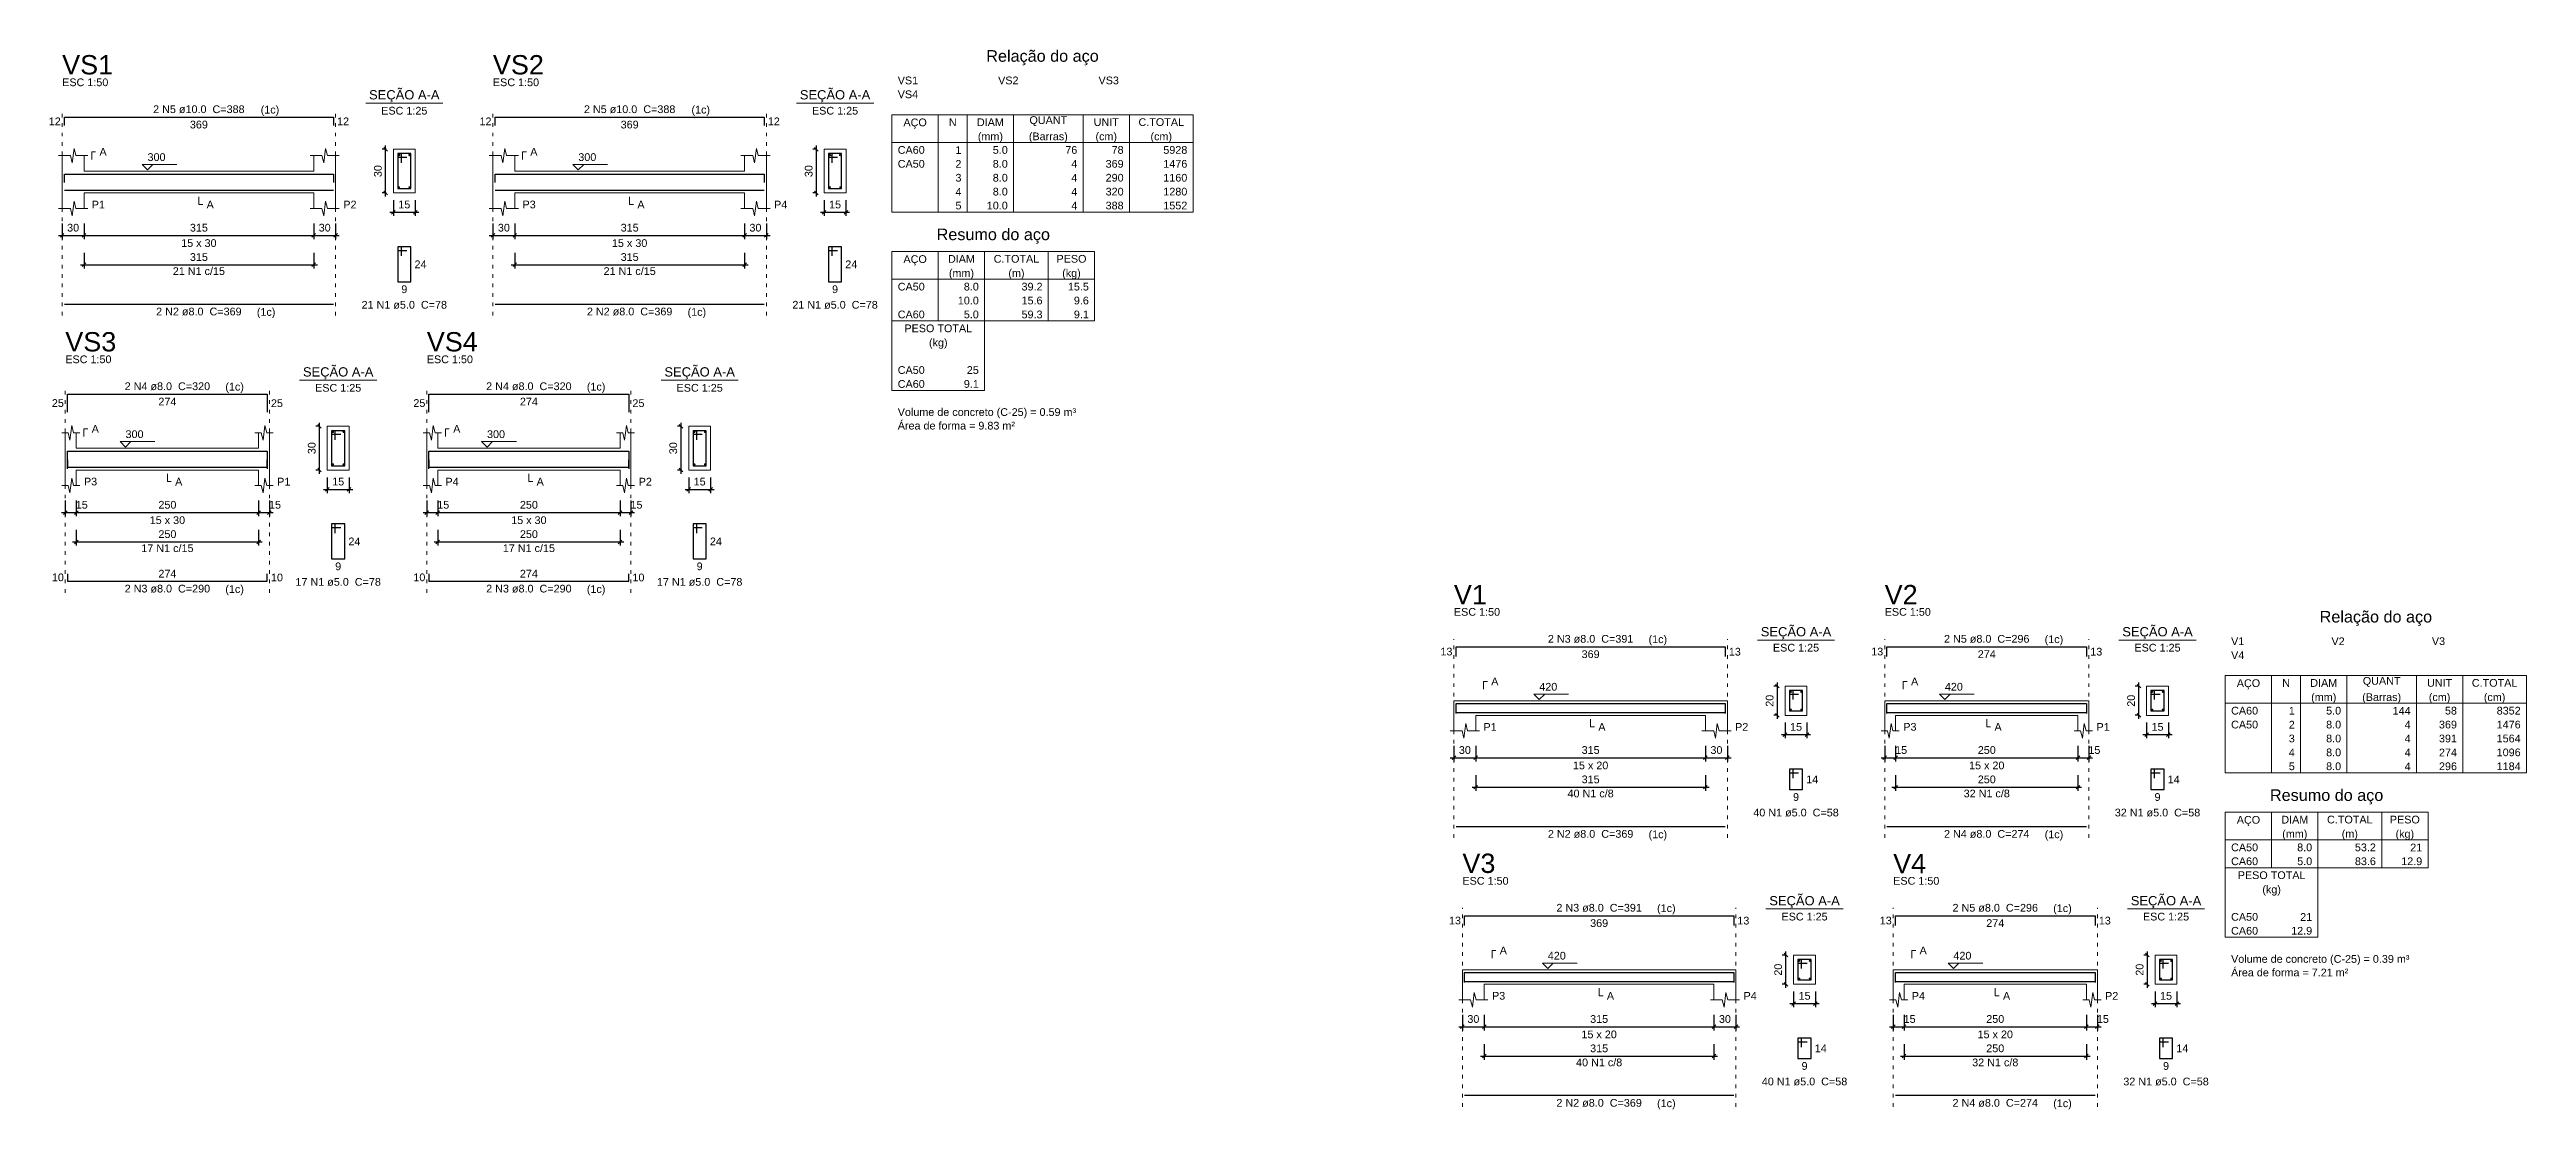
# Model space of a CAD drawing. Header units: millimetres. Extents: x 6 to 142, y -85 to 56.
# Drawn here: x 57 to 125, y -15.8 to 13.2 of the extents above; entities that cross this region are included whole.
import ezdxf

# ---------------------------------------------------------------- set-up
doc = ezdxf.new("R2010")
doc.units = ezdxf.units.MM
doc.linetypes.add('DOT2', pattern=[3.175, 0, -3.175])
for name, color, linetype, lineweight in [('DT-Barras na forma', 2, 'Continuous', 30), ('DT-Barras no corte', 5, 'Continuous', 5), ('DT-Barras rebatidas', 2, 'Continuous', 30), ('DT-Cotas', 9, 'Continuous', 5), ('DT-Forma', 5, 'Continuous', 5), ('DT-Pontilhado', 9, 'DOT2', 5), ('DT-Relação do aço', 9, 'Continuous', 5), ('DT-Textos', 7, 'Continuous', 5), ('DT-Título', 3, 'Continuous', 20)]:
    doc.layers.add(name, color=color, linetype=linetype, lineweight=lineweight)
doc.styles.add('Arial', font='arial.ttf')
doc.styles.get("Standard").update_dxf_attribs({"font": 'arial.ttf'})
doc.dimstyles.new('UM_25.000000', dxfattribs={"dimtxt": 0.18, "dimasz": 0.1, "dimexe": 0.1, "dimexo": 0.2, "dimgap": 0, "dimtad": 1, "dimtih": 1, "dimtoh": 1, "dimdec": 1, "dimlfac": 25, "dimzin": 0, "dimdsep": 46, "dimtxsty": 'Standard', "dimblk": 'CLOSED', "dimblk1": 'CLOSED', "dimblk2": 'CLOSED', "dimcen": 0.09, "dimdle": 0.1, "dimadec": 1, "dimazin": 2, "dimtfac": 1, "dimtdec": 4, "dimtofl": 0, "dimtmove": 0, "dimatfit": 3, "dimldrblk": 'CLOSED', "dimfxl": 1, "dimtolj": 1, "dimarcsym": 0})
doc.dimstyles.new('UM_50.000000', dxfattribs={"dimtxt": 0.18, "dimasz": 0.1, "dimexe": 0.1, "dimexo": 0.2, "dimgap": 0, "dimtad": 1, "dimtih": 1, "dimtoh": 1, "dimdec": 1, "dimlfac": 50, "dimzin": 0, "dimdsep": 46, "dimtxsty": 'Standard', "dimblk": 'CLOSED', "dimblk1": 'CLOSED', "dimblk2": 'CLOSED', "dimcen": 0.09, "dimdle": 0.1, "dimadec": 1, "dimazin": 2, "dimtfac": 1, "dimtdec": 4, "dimtofl": 0, "dimtmove": 0, "dimatfit": 3, "dimldrblk": 'CLOSED', "dimfxl": 1, "dimtolj": 1, "dimarcsym": 0})

msp = doc.modelspace()

# ---------------------------------------------------------------- texts
at = {"layer": 'DT-Barras rebatidas', "color": 7, "char_height": 0.2118, "line_spacing_factor": 0.9, "style": 'Arial'}
for s, insert, width, attachment_point in [('2 N5 ø10.0  C=388', (61.1114, 11.4865), 4.32072, 8), ('2 N5 ø10.0  C=388', (72.9261, 11.4865), 4.32072, 8), ('12', (57.3219, 11.1593), 0.90832, 9), ('369', (61.1118, 11.2829), 1.16248, 2), ('12', (64.9018, 11.3711), 0.90832, 1), ('12', (69.1367, 11.1593), 0.90832, 9), ('369', (72.9266, 11.2829), 1.16248, 2), ('12', (76.7166, 11.3711), 0.90832, 1), ('21 N1 c/15', (61.1118, 7.0498), 2.5416, 8), ('24', (67.0257, 7.4504), 0.90832, 1), ('21 N1 c/15', (72.9266, 7.0498), 2.5416, 8), ('24', (78.8405, 7.4504), 0.90832, 1), ('2 N2 ø8.0  C=369', (61.1114, 5.9385), 4.06656, 8), ('21 N1 ø5.0  C=78', (66.7454, 6.1235), 4.06656, 8), ('9', (66.7456, 6.7672), 0.65416, 2), ('2 N2 ø8.0  C=369', (72.9261, 5.9385), 4.06656, 8), ('21 N1 ø5.0  C=78', (78.5601, 6.1235), 4.06656, 8), ('9', (78.5604, 6.7672), 0.65416, 2), ('2 N4 ø8.0  C=320', (60.2478, 3.8895), 4.06656, 8), ('2 N4 ø8.0  C=320', (70.1626, 3.8895), 4.06656, 8), ('25', (57.4083, 3.4312), 0.90832, 9), ('274', (60.2482, 3.686), 1.16248, 2), ('25', (63.0882, 3.643), 0.90832, 1), ('25', (67.3231, 3.4311), 0.90832, 9), ('274', (70.163, 3.686), 1.16248, 2), ('25', (73.003, 3.6429), 0.90832, 1), ('17 N1 c/15', (60.2482, -0.5492), 2.5416, 8), ('24', (65.2122, -0.1486), 0.90832, 1), ('17 N1 c/15', (70.163, -0.5492), 2.5416, 8), ('24', (75.1269, -0.1486), 0.90832, 1), ('10', (57.4082, -1.3485), 0.90832, 9), ('274', (60.2482, -1.2453), 1.16248, 8), ('10', (63.0883, -1.1367), 0.90832, 1), ('17 N1 ø5.0  C=78', (64.9318, -1.4755), 4.06656, 8), ('9', (64.9321, -0.8317), 0.65416, 2), ('10', (67.323, -1.3485), 0.90832, 9), ('274', (70.163, -1.2453), 1.16248, 8), ('10', (73.0031, -1.1367), 0.90832, 1), ('17 N1 ø5.0  C=78', (74.8466, -1.4755), 4.06656, 8), ('9', (74.8468, -0.8317), 0.65416, 2), ('2 N3 ø8.0  C=290', (60.2478, -1.6605), 4.06656, 8), ('2 N3 ø8.0  C=290', (70.1626, -1.6605), 4.06656, 8), ('13', (95.4939, -3.384), 0.90832, 9), ('2 N3 ø8.0  C=391', (99.2833, -3.0369), 4.06656, 8), ('369', (99.2838, -3.2405), 1.16248, 2), ('13', (103.0738, -3.1722), 0.90832, 1), ('13', (107.3086, -3.384), 0.90832, 9), ('2 N5 ø8.0  C=296', (110.1481, -3.0369), 4.06656, 8), ('274', (110.1485, -3.2405), 1.16248, 2), ('13', (112.9885, -3.1722), 0.90832, 1), ('14', (105.1977, -6.675), 0.90832, 1), ('14', (115.1125, -6.675), 0.90832, 1), ('40 N1 c/8', (99.2838, -7.2756), 2.28744, 8), ('9', (104.9176, -7.1582), 0.65416, 2), ('32 N1 c/8', (110.1485, -7.2756), 2.28744, 8), ('9', (114.8324, -7.1582), 0.65416, 2), ('40 N1 ø5.0  C=58', (104.9173, -7.8019), 4.06656, 8), ('32 N1 ø5.0  C=58', (114.8321, -7.8019), 4.06656, 8), ('2 N2 ø8.0  C=369', (99.2833, -8.3869), 4.06656, 8), ('2 N4 ø8.0  C=274', (110.1481, -8.3869), 4.06656, 8), ('13', (95.7275, -10.7597), 0.90832, 9), ('2 N3 ø8.0  C=391', (99.5169, -10.4126), 4.06656, 8), ('369', (99.5174, -10.6162), 1.16248, 2), ('13', (103.3073, -10.5479), 0.90832, 1), ('13', (107.5422, -10.7597), 0.90832, 9), ('2 N5 ø8.0  C=296', (110.3817, -10.4126), 4.06656, 8), ('274', (110.3821, -10.6162), 1.16248, 2), ('13', (113.2221, -10.5479), 0.90832, 1), ('14', (105.4313, -14.0507), 0.90832, 1), ('14', (115.3461, -14.0507), 0.90832, 1), ('40 N1 c/8', (99.5174, -14.6513), 2.28744, 8), ('9', (105.1512, -14.5339), 0.65416, 2), ('32 N1 c/8', (110.3821, -14.6513), 2.28744, 8), ('9', (115.066, -14.5339), 0.65416, 2), ('2 N2 ø8.0  C=369', (99.5169, -15.7626), 4.06656, 8), ('40 N1 ø5.0  C=58', (105.1509, -15.1776), 4.06656, 8), ('2 N4 ø8.0  C=274', (110.3817, -15.7626), 4.06656, 8), ('32 N1 ø5.0  C=58', (115.0657, -15.1776), 4.06656, 8)]:
    msp.add_mtext(s, dxfattribs=dict(at, insert=insert, width=width, attachment_point=attachment_point))
at = {"layer": 'DT-Relação do aço', "color": 7, "line_spacing_factor": 0.9, "style": 'Arial'}
for s, insert, char_height, width, attachment_point in [('Relação do aço', (84.2507, 12.8022), 0.3177, 5.33736, 8), ('VS1', (80.2794, 12.2791), 0.2118, 0.76248, 7), ('VS2', (83.0328, 12.2791), 0.2118, 0.76248, 7), ('VS3', (85.7862, 12.2791), 0.2118, 0.76248, 7), ('VS4', (80.2794, 11.8978), 0.2118, 0.76248, 7), ('AÇO', (80.756, 11.0655), 0.2118, 0.76248, 8), ('N', (81.7885, 11.1354), 0.2118, 0.25416, 8), ('DIAM', (82.821, 11.1354), 0.2118, 1.01664, 8), ('(mm)', (82.821, 10.6842), 0.2118, 1.01664, 8), ('(Barras)', (84.4095, 10.6842), 0.2118, 2.03328, 8), ('QUANT', (84.4095, 11.1354), 0.2118, 1.2708, 8), ('UNIT', (85.998, 11.1354), 0.2118, 1.01664, 8), ('(cm)', (85.998, 10.6842), 0.2118, 1.01664, 8), ('C.TOTAL', (87.5071, 11.1354), 0.2118, 1.77912, 8), ('(cm)', (87.5071, 10.6842), 0.2118, 1.01664, 8), ('CA60', (80.2794, 10.3729), 0.2118, 1.01664, 7), ('CA50', (80.2794, 9.9916), 0.2118, 1.01664, 7), ('2', (82.0268, 9.9916), 0.2118, 0.25416, 9), ('1', (82.0268, 10.3729), 0.2118, 0.25416, 9), ('5.0', (83.2976, 10.3729), 0.2118, 0.76248, 9), ('8.0', (83.2976, 9.9916), 0.2118, 0.76248, 9), ('76', (85.2038, 10.3729), 0.2118, 0.50832, 9), ('4', (85.2038, 9.9916), 0.2118, 0.25416, 9), ('369', (86.4746, 9.9916), 0.2118, 0.76248, 9), ('78', (86.4746, 10.3729), 0.2118, 0.50832, 9), ('5928', (88.2219, 10.3729), 0.2118, 1.01664, 9), ('1476', (88.2219, 9.9916), 0.2118, 1.01664, 9), ('3', (82.0268, 9.6104), 0.2118, 0.25416, 9), ('8.0', (83.2976, 9.6104), 0.2118, 0.76248, 9), ('4', (85.2038, 9.6104), 0.2118, 0.25416, 9), ('290', (86.4746, 9.6104), 0.2118, 0.76248, 9), ('1160', (88.2219, 9.6104), 0.2118, 1.01664, 9), ('4', (82.0268, 9.2292), 0.2118, 0.25416, 9), ('5', (82.0268, 8.8479), 0.2118, 0.25416, 9), ('10.0', (83.2976, 8.8479), 0.2118, 1.01664, 9), ('8.0', (83.2976, 9.2292), 0.2118, 0.76248, 9), ('4', (85.2038, 9.2292), 0.2118, 0.25416, 9), ('4', (85.2038, 8.8479), 0.2118, 0.25416, 9), ('320', (86.4746, 9.2292), 0.2118, 0.76248, 9), ('388', (86.4746, 8.8479), 0.2118, 0.76248, 9), ('1280', (88.2219, 9.2292), 0.2118, 1.01664, 9), ('1552', (88.2219, 8.8479), 0.2118, 1.01664, 9), ('Resumo do aço', (82.9004, 7.9097), 0.3177, 4.95612, 8), ('AÇO', (80.756, 7.3166), 0.2118, 0.76248, 8), ('DIAM', (82.0268, 7.3865), 0.2118, 1.01664, 8), ('C.TOTAL', (83.5358, 7.3865), 0.2118, 1.77912, 8), ('PESO', (85.0449, 7.3865), 0.2118, 1.01664, 8), ('CA50', (80.2794, 6.624), 0.2118, 1.01664, 7), ('(mm)', (82.0268, 6.9354), 0.2118, 1.01664, 8), ('8.0', (82.5033, 6.624), 0.2118, 0.76248, 9), ('(m)', (83.5358, 6.9354), 0.2118, 0.76248, 8), ('39.2', (84.2507, 6.624), 0.2118, 1.01664, 9), ('(kg)', (85.0449, 6.9354), 0.2118, 1.01664, 8), ('15.5', (85.5215, 6.624), 0.2118, 1.01664, 9), ('10.0', (82.5033, 6.2428), 0.2118, 1.01664, 9), ('15.6', (84.2507, 6.2428), 0.2118, 1.01664, 9), ('9.6', (85.5215, 6.2428), 0.2118, 0.76248, 9), ('CA60', (80.2794, 5.8615), 0.2118, 1.01664, 7), ('PESO TOTAL', (81.3914, 5.4803), 0.2118, 2.5416, 8), ('5.0', (82.5033, 5.8615), 0.2118, 0.76248, 9), ('59.3', (84.2507, 5.8615), 0.2118, 1.01664, 9), ('9.1', (85.5215, 5.8615), 0.2118, 0.76248, 9), ('(kg)', (81.3914, 5.0292), 0.2118, 1.01664, 8), ('CA50', (80.2794, 4.3366), 0.2118, 1.01664, 7), ('CA60', (80.2794, 3.9553), 0.2118, 1.01664, 7), ('9.1', (82.5033, 3.9553), 0.2118, 0.76248, 9), ('25', (82.5033, 4.3366), 0.2118, 0.50832, 9), ('Volume de concreto (C-25) = 0.59 m³', (80.2794, 3.123), 0.2118, 8.8956, 7), ('Área de forma = 9.83 m²', (80.2794, 2.8116), 0.2118, 5.84568, 7), ('Relação do aço', (120.8212, -2.5758), 0.3177, 5.33736, 8), ('V1', (116.8499, -3.0989), 0.2118, 0.50832, 7), ('V4', (116.8499, -3.4802), 0.2118, 0.50832, 7), ('V2', (119.6033, -3.0989), 0.2118, 0.50832, 7), ('V3', (122.3567, -3.0989), 0.2118, 0.50832, 7), ('AÇO', (117.3265, -4.3125), 0.2118, 0.76248, 8), ('N', (118.359, -4.2426), 0.2118, 0.25416, 8), ('DIAM', (119.3915, -4.2426), 0.2118, 1.01664, 8), ('QUANT', (120.98, -4.2426), 0.2118, 1.2708, 8), ('UNIT', (122.5685, -4.2426), 0.2118, 1.01664, 8), ('C.TOTAL', (124.0776, -4.2426), 0.2118, 1.77912, 8), ('(mm)', (119.3915, -4.6938), 0.2118, 1.01664, 8), ('(Barras)', (120.98, -4.6938), 0.2118, 2.03328, 8), ('(cm)', (122.5685, -4.6938), 0.2118, 1.01664, 8), ('(cm)', (124.0776, -4.6938), 0.2118, 1.01664, 8), ('CA60', (116.8499, -5.0051), 0.2118, 1.01664, 7), ('CA50', (116.8499, -5.3864), 0.2118, 1.01664, 7), ('2', (118.5973, -5.3864), 0.2118, 0.25416, 9), ('1', (118.5973, -5.0051), 0.2118, 0.25416, 9), ('5.0', (119.8681, -5.0051), 0.2118, 0.76248, 9), ('8.0', (119.8681, -5.3864), 0.2118, 0.76248, 9), ('144', (121.7743, -5.0051), 0.2118, 0.76248, 9), ('4', (121.7743, -5.3864), 0.2118, 0.25416, 9), ('369', (123.0451, -5.3864), 0.2118, 0.76248, 9), ('58', (123.0451, -5.0051), 0.2118, 0.50832, 9), ('8352', (124.7924, -5.0051), 0.2118, 1.01664, 9), ('1476', (124.7924, -5.3864), 0.2118, 1.01664, 9), ('4', (118.5973, -6.1488), 0.2118, 0.25416, 9), ('3', (118.5973, -5.7676), 0.2118, 0.25416, 9), ('8.0', (119.8681, -5.7676), 0.2118, 0.76248, 9), ('8.0', (119.8681, -6.1488), 0.2118, 0.76248, 9), ('4', (121.7743, -5.7676), 0.2118, 0.25416, 9), ('4', (121.7743, -6.1488), 0.2118, 0.25416, 9), ('391', (123.0451, -5.7676), 0.2118, 0.76248, 9), ('274', (123.0451, -6.1488), 0.2118, 0.76248, 9), ('1564', (124.7924, -5.7676), 0.2118, 1.01664, 9), ('1096', (124.7924, -6.1488), 0.2118, 1.01664, 9), ('5', (118.5973, -6.5301), 0.2118, 0.25416, 9), ('8.0', (119.8681, -6.5301), 0.2118, 0.76248, 9), ('4', (121.7743, -6.5301), 0.2118, 0.25416, 9), ('296', (123.0451, -6.5301), 0.2118, 0.76248, 9), ('1184', (124.7924, -6.5301), 0.2118, 1.01664, 9), ('Resumo do aço', (119.4709, -7.4684), 0.3177, 4.95612, 8), ('AÇO', (117.3265, -8.0614), 0.2118, 0.76248, 8), ('DIAM', (118.5973, -7.9915), 0.2118, 1.01664, 8), ('C.TOTAL', (120.1063, -7.9915), 0.2118, 1.77912, 8), ('PESO', (121.6154, -7.9915), 0.2118, 1.01664, 8), ('CA50', (116.8499, -8.754), 0.2118, 1.01664, 7), ('(mm)', (118.5973, -8.4426), 0.2118, 1.01664, 8), ('8.0', (119.0738, -8.754), 0.2118, 0.76248, 9), ('(m)', (120.1063, -8.4426), 0.2118, 0.76248, 8), ('53.2', (120.8212, -8.754), 0.2118, 1.01664, 9), ('(kg)', (121.6154, -8.4426), 0.2118, 1.01664, 8), ('21', (122.092, -8.754), 0.2118, 0.50832, 9), ('CA60', (116.8499, -9.1352), 0.2118, 1.01664, 7), ('PESO TOTAL', (117.9619, -9.5165), 0.2118, 2.5416, 8), ('5.0', (119.0738, -9.1352), 0.2118, 0.76248, 9), ('83.6', (120.8212, -9.1352), 0.2118, 1.01664, 9), ('12.9', (122.092, -9.1352), 0.2118, 1.01664, 9), ('(kg)', (117.9619, -9.9676), 0.2118, 1.01664, 8), ('CA50', (116.8499, -10.6602), 0.2118, 1.01664, 7), ('CA60', (116.8499, -11.0414), 0.2118, 1.01664, 7), ('12.9', (119.0738, -11.0414), 0.2118, 1.01664, 9), ('21', (119.0738, -10.6602), 0.2118, 0.50832, 9), ('Área de forma = 7.21 m²', (116.8499, -12.1851), 0.2118, 5.84568, 7), ('Volume de concreto (C-25) = 0.39 m³', (116.8499, -11.8738), 0.2118, 8.8956, 7)]:
    msp.add_mtext(s, dxfattribs=dict(at, insert=insert, char_height=char_height, width=width, attachment_point=attachment_point))
at = {"layer": 'DT-Textos', "line_spacing_factor": 0.798, "style": 'Arial'}
for s, insert, char_height, width, attachment_point in [('ESC 1:50', (57.3614, 12.2275), 0.2118, 2.03328, 7), ('ESC 1:50', (69.1761, 12.2275), 0.2118, 2.03328, 7), ('(1c)', (62.8064, 11.4166), 0.2118, 1.01664, 7), ('SEÇÃO A-A', (66.7454, 11.7886), 0.25416, 2.744928, 8), ('ESC 1:25', (66.7454, 11.4485), 0.2118, 2.03328, 8), ('(1c)', (74.6211, 11.4166), 0.2118, 1.01664, 7), ('SEÇÃO A-A', (78.5601, 11.7886), 0.25416, 2.744928, 8), ('ESC 1:25', (78.5601, 11.4485), 0.2118, 2.03328, 8), ('A', (58.3854, 10.3245), 0.2118, 0.25416, 7), ('300', (59.7034, 10.1765), 0.2118, 0.76248, 7), ('A', (70.2001, 10.3245), 0.2118, 0.25416, 7), ('300', (71.5181, 10.1765), 0.2118, 0.76248, 7), ('P1', (58.1734, 8.8775), 0.2118, 0.50832, 7), ('A', (61.3234, 8.8775), 0.2118, 0.25416, 7), ('P2', (65.0734, 8.8775), 0.2118, 0.50832, 7), ('P3', (69.9881, 8.8775), 0.2118, 0.50832, 7), ('A', (73.1381, 8.8775), 0.2118, 0.25416, 7), ('P4', (76.8881, 8.8775), 0.2118, 0.50832, 7), ('15 x 30', (61.1114, 7.8185), 0.2118, 1.77912, 8), ('15 x 30', (72.9261, 7.8185), 0.2118, 1.77912, 8), ('(1c)', (62.7004, 5.8686), 0.2118, 1.01664, 7), ('(1c)', (74.5151, 5.8686), 0.2118, 1.01664, 7), ('ESC 1:50', (57.4478, 4.6305), 0.2118, 2.03328, 7), ('ESC 1:50', (67.3626, 4.6305), 0.2118, 2.03328, 7), ('(1c)', (61.8368, 3.8196), 0.2118, 1.01664, 7), ('SEÇÃO A-A', (64.9318, 4.1896), 0.25416, 2.744928, 8), ('(1c)', (71.7516, 3.8196), 0.2118, 1.01664, 7), ('SEÇÃO A-A', (74.8466, 4.1896), 0.25416, 2.744928, 8), ('ESC 1:25', (64.9318, 3.8495), 0.2118, 2.03328, 8), ('ESC 1:25', (74.8466, 3.8495), 0.2118, 2.03328, 8), ('A', (58.1718, 2.7255), 0.2118, 0.25416, 7), ('300', (59.0998, 2.5775), 0.2118, 0.76248, 7), ('A', (68.0866, 2.7255), 0.2118, 0.25416, 7), ('300', (69.0146, 2.5775), 0.2118, 0.76248, 7), ('P3', (57.9598, 1.2785), 0.2118, 0.50832, 7), ('A', (60.4598, 1.2785), 0.2118, 0.25416, 7), ('P1', (63.2598, 1.2785), 0.2118, 0.50832, 7), ('P4', (67.8746, 1.2785), 0.2118, 0.50832, 7), ('A', (70.3746, 1.2785), 0.2118, 0.25416, 7), ('P2', (73.1746, 1.2785), 0.2118, 0.50832, 7), ('15 x 30', (60.2478, 0.2195), 0.2118, 1.77912, 8), ('15 x 30', (70.1626, 0.2195), 0.2118, 1.77912, 8), ('(1c)', (61.8368, -1.7304), 0.2118, 1.01664, 7), ('(1c)', (71.7516, -1.7304), 0.2118, 1.01664, 7), ('ESC 1:50', (95.5333, -2.2959), 0.2118, 2.03328, 7), ('SEÇÃO A-A', (104.9173, -2.9368), 0.25416, 2.744928, 8), ('ESC 1:50', (107.3481, -2.2959), 0.2118, 2.03328, 7), ('SEÇÃO A-A', (114.8321, -2.9368), 0.25416, 2.744928, 8), ('(1c)', (100.8723, -3.1068), 0.2118, 1.01664, 7), ('ESC 1:25', (104.9173, -3.2769), 0.2118, 2.03328, 8), ('(1c)', (111.7371, -3.1068), 0.2118, 1.01664, 7), ('ESC 1:25', (114.8321, -3.2769), 0.2118, 2.03328, 8), ('A', (96.5573, -4.2009), 0.2118, 0.25416, 7), ('A', (108.0721, -4.2009), 0.2118, 0.25416, 7), ('420', (97.8753, -4.3489), 0.2118, 0.76248, 7), ('420', (109.0001, -4.3489), 0.2118, 0.76248, 7), ('P1', (96.3453, -5.4479), 0.2118, 0.50832, 7), ('A', (99.4953, -5.4479), 0.2118, 0.25416, 7), ('P2', (103.2453, -5.4479), 0.2118, 0.50832, 7), ('P3', (107.8601, -5.4479), 0.2118, 0.50832, 7), ('A', (110.3601, -5.4479), 0.2118, 0.25416, 7), ('P1', (113.1601, -5.4479), 0.2118, 0.50832, 7), ('15 x 20', (99.2833, -6.5069), 0.2118, 1.77912, 8), ('15 x 20', (110.1481, -6.5069), 0.2118, 1.77912, 8), ('(1c)', (100.8723, -8.4568), 0.2118, 1.01664, 7), ('(1c)', (111.7371, -8.4568), 0.2118, 1.01664, 7), ('ESC 1:50', (95.7669, -9.6716), 0.2118, 2.03328, 7), ('ESC 1:50', (107.5817, -9.6716), 0.2118, 2.03328, 7), ('SEÇÃO A-A', (105.1509, -10.3125), 0.25416, 2.744928, 8), ('SEÇÃO A-A', (115.0657, -10.3125), 0.25416, 2.744928, 8), ('(1c)', (101.1059, -10.4825), 0.2118, 1.01664, 7), ('ESC 1:25', (105.1509, -10.6526), 0.2118, 2.03328, 8), ('(1c)', (111.9707, -10.4825), 0.2118, 1.01664, 7), ('ESC 1:25', (115.0657, -10.6526), 0.2118, 2.03328, 8), ('A', (96.7909, -11.5766), 0.2118, 0.25416, 7), ('420', (98.1089, -11.7246), 0.2118, 0.76248, 7), ('A', (108.3057, -11.5766), 0.2118, 0.25416, 7), ('420', (109.2337, -11.7246), 0.2118, 0.76248, 7), ('P3', (96.5789, -12.8236), 0.2118, 0.50832, 7), ('A', (99.7289, -12.8236), 0.2118, 0.25416, 7), ('P4', (103.4789, -12.8236), 0.2118, 0.50832, 7), ('P4', (108.0937, -12.8236), 0.2118, 0.50832, 7), ('A', (110.5937, -12.8236), 0.2118, 0.25416, 7), ('P2', (113.3937, -12.8236), 0.2118, 0.50832, 7), ('15 x 20', (99.5169, -13.8826), 0.2118, 1.77912, 8), ('15 x 20', (110.3817, -13.8826), 0.2118, 1.77912, 8), ('(1c)', (101.1059, -15.8325), 0.2118, 1.01664, 7), ('(1c)', (111.9707, -15.8325), 0.2118, 1.01664, 7)]:
    msp.add_mtext(s, dxfattribs=dict(at, insert=insert, char_height=char_height, width=width, attachment_point=attachment_point))
at = {"layer": 'DT-Título', "char_height": 0.5295, "attachment_point": 7, "line_spacing_factor": 0.798, "style": 'Arial'}
for s, insert, width in [('VS1', (57.3614, 12.5454), 1.9062), ('VS2', (69.1761, 12.5454), 1.9062), ('VS3', (57.4478, 4.9484), 1.9062), ('VS4', (67.3626, 4.9484), 1.9062), ('V1', (95.5333, -1.9781), 1.2708), ('V2', (107.3481, -1.9781), 1.2708), ('V3', (95.7669, -9.3538), 1.2708), ('V4', (107.5817, -9.3538), 1.2708)]:
    msp.add_mtext(s, dxfattribs=dict(at, insert=insert, width=width))

# ---------------------------------------------------------------- blocks, each defined once
blk = doc.blocks.new('_OBLIQUE')
at = {"color": 0, "linetype": 'ByBlock', "lineweight": -2}
blk.add_line((-0.5, -0.5), (0.5, 0.5), dxfattribs=at)
blk = doc.blocks.new('*D89')
at = {"layer": 'Defpoints', "color": 0, "transparency": 16777216}
for p in [(57.448, 1.067), (57.748, 1.067), (57.748, 0.537)]:
    blk.add_point(p, dxfattribs=at)
at = {"layer": 'DT-Cotas', "color": 0, "lineweight": -2, "transparency": 16777216}
for p, q in [((57.448, 0.867), (57.448, 0.437)), ((57.748, 0.867), (57.748, 0.437)), ((57.348, 0.537), (57.848, 0.537))]:
    blk.add_line(p, q, dxfattribs=at)
at = {"layer": 'DT-Cotas', "color": 0, "lineweight": -2, "transparency": 16777216, "xscale": 0.1, "yscale": 0.1, "zscale": 0.1, "rotation": 180}
blk.add_blockref('_OBLIQUE', (57.448, 0.537), dxfattribs=at)
at = {"layer": 'DT-Cotas', "color": 0, "lineweight": -2, "transparency": 16777216, "xscale": 0.1, "yscale": 0.1, "zscale": 0.1}
blk.add_blockref('_OBLIQUE', (57.748, 0.537), dxfattribs=at)
at = {"layer": 'DT-Cotas', "transparency": 16777216, "insert": (57.899, 0.749), "char_height": 0.2118, "attachment_point": 5, "rotation": 0.00573, "style": 'Arial'}
blk.add_mtext('\\A1;15', dxfattribs=at)
blk = doc.blocks.new('*D90')
at = {"layer": 'Defpoints', "color": 0, "transparency": 16777216}
for p in [(57.748, 1.067), (62.748, 1.067), (62.748, 0.537)]:
    blk.add_point(p, dxfattribs=at)
at = {"layer": 'DT-Cotas', "color": 0, "lineweight": -2, "transparency": 16777216}
for p, q in [((57.748, 0.867), (57.748, 0.437)), ((62.748, 0.867), (62.748, 0.437)), ((57.648, 0.537), (62.848, 0.537))]:
    blk.add_line(p, q, dxfattribs=at)
at = {"layer": 'DT-Cotas', "color": 0, "lineweight": -2, "transparency": 16777216, "xscale": 0.1, "yscale": 0.1, "zscale": 0.1, "rotation": 180}
blk.add_blockref('_OBLIQUE', (57.748, 0.537), dxfattribs=at)
at = {"layer": 'DT-Cotas', "color": 0, "lineweight": -2, "transparency": 16777216, "xscale": 0.1, "yscale": 0.1, "zscale": 0.1}
blk.add_blockref('_OBLIQUE', (62.748, 0.537), dxfattribs=at)
at = {"layer": 'DT-Cotas', "transparency": 16777216, "insert": (60.248, 0.749), "char_height": 0.2118, "attachment_point": 5, "rotation": 0.00573, "style": 'Arial'}
blk.add_mtext('\\A1;250', dxfattribs=at)
blk = doc.blocks.new('*D91')
at = {"layer": 'Defpoints', "color": 0, "transparency": 16777216}
for p in [(62.748, 1.067), (63.048, 1.067), (63.048, 0.537)]:
    blk.add_point(p, dxfattribs=at)
at = {"layer": 'DT-Cotas', "color": 0, "lineweight": -2, "transparency": 16777216}
for p, q in [((62.748, 0.867), (62.748, 0.437)), ((63.048, 0.867), (63.048, 0.437)), ((62.648, 0.537), (63.148, 0.537))]:
    blk.add_line(p, q, dxfattribs=at)
at = {"layer": 'DT-Cotas', "color": 0, "lineweight": -2, "transparency": 16777216, "xscale": 0.1, "yscale": 0.1, "zscale": 0.1, "rotation": 180}
blk.add_blockref('_OBLIQUE', (62.748, 0.537), dxfattribs=at)
at = {"layer": 'DT-Cotas', "color": 0, "lineweight": -2, "transparency": 16777216, "xscale": 0.1, "yscale": 0.1, "zscale": 0.1}
blk.add_blockref('_OBLIQUE', (63.048, 0.537), dxfattribs=at)
at = {"layer": 'DT-Cotas', "transparency": 16777216, "insert": (63.199, 0.749), "char_height": 0.2118, "attachment_point": 5, "rotation": 0.00573, "style": 'Arial'}
blk.add_mtext('\\A1;15', dxfattribs=at)
blk = doc.blocks.new('*D92')
at = {"layer": 'Defpoints', "color": 0, "transparency": 16777216}
for p in [(64.42, 2.902), (64.632, 2.902), (64.632, 1.702)]:
    blk.add_point(p, dxfattribs=at)
at = {"layer": 'DT-Cotas', "color": 0, "lineweight": -2, "transparency": 16777216}
for p, q in [((64.432, 2.902), (64.32, 2.902)), ((64.42, 1.602), (64.42, 3.002)), ((64.432, 1.702), (64.32, 1.702))]:
    blk.add_line(p, q, dxfattribs=at)
at = {"layer": 'DT-Cotas', "color": 0, "lineweight": -2, "transparency": 16777216, "xscale": 0.1, "yscale": 0.1, "zscale": 0.1}
for p, rotation in [((64.42, 2.902), 90), ((64.42, 1.702), 270)]:
    blk.add_blockref('_OBLIQUE', p, dxfattribs=dict(at, rotation=rotation))
at = {"layer": 'DT-Cotas', "transparency": 16777216, "insert": (64.208, 2.302), "char_height": 0.2118, "attachment_point": 5, "rotation": 90, "style": 'Arial'}
blk.add_mtext('\\A1;30', dxfattribs=at)
blk = doc.blocks.new('*D93')
at = {"layer": 'Defpoints', "color": 0, "transparency": 16777216}
for p in [(64.632, 1.702), (65.232, 1.702), (65.232, 1.173)]:
    blk.add_point(p, dxfattribs=at)
at = {"layer": 'DT-Cotas', "color": 0, "lineweight": -2, "transparency": 16777216}
for p, q in [((64.632, 1.502), (64.632, 1.073)), ((65.232, 1.502), (65.232, 1.073)), ((64.532, 1.173), (65.332, 1.173))]:
    blk.add_line(p, q, dxfattribs=at)
at = {"layer": 'DT-Cotas', "color": 0, "lineweight": -2, "transparency": 16777216, "xscale": 0.1, "yscale": 0.1, "zscale": 0.1, "rotation": 180}
blk.add_blockref('_OBLIQUE', (64.632, 1.173), dxfattribs=at)
at = {"layer": 'DT-Cotas', "color": 0, "lineweight": -2, "transparency": 16777216, "xscale": 0.1, "yscale": 0.1, "zscale": 0.1}
blk.add_blockref('_OBLIQUE', (65.232, 1.173), dxfattribs=at)
at = {"layer": 'DT-Cotas', "transparency": 16777216, "insert": (64.932, 1.385), "char_height": 0.2118, "attachment_point": 5, "rotation": 0.00573, "style": 'Arial'}
blk.add_mtext('\\A1;15', dxfattribs=at)
blk = doc.blocks.new('*D94')
at = {"layer": 'Defpoints', "color": 0, "transparency": 16777216}
for p in [(57.748, 0.262), (62.748, 0.262), (62.748, -0.267)]:
    blk.add_point(p, dxfattribs=at)
at = {"layer": 'DT-Cotas', "color": 0, "lineweight": -2, "transparency": 16777216}
for p, q in [((57.748, 0.062), (57.748, -0.367)), ((62.748, 0.062), (62.748, -0.367)), ((57.648, -0.267), (62.848, -0.267))]:
    blk.add_line(p, q, dxfattribs=at)
at = {"layer": 'DT-Cotas', "color": 0, "lineweight": -2, "transparency": 16777216, "xscale": 0.1, "yscale": 0.1, "zscale": 0.1, "rotation": 180}
blk.add_blockref('_OBLIQUE', (57.748, -0.267), dxfattribs=at)
at = {"layer": 'DT-Cotas', "color": 0, "lineweight": -2, "transparency": 16777216, "xscale": 0.1, "yscale": 0.1, "zscale": 0.1}
blk.add_blockref('_OBLIQUE', (62.748, -0.267), dxfattribs=at)
at = {"layer": 'DT-Cotas', "transparency": 16777216, "insert": (60.248, -0.056), "char_height": 0.2118, "attachment_point": 5, "rotation": 0.00573, "style": 'Arial'}
blk.add_mtext('\\A1;250', dxfattribs=at)
blk = doc.blocks.new('*D83')
at = {"layer": 'Defpoints', "color": 0, "transparency": 16777216}
for p in [(67.363, 1.067), (67.663, 1.067), (67.663, 0.537)]:
    blk.add_point(p, dxfattribs=at)
at = {"layer": 'DT-Cotas', "color": 0, "lineweight": -2, "transparency": 16777216}
for p, q in [((67.363, 0.867), (67.363, 0.437)), ((67.663, 0.867), (67.663, 0.437)), ((67.263, 0.537), (67.763, 0.537))]:
    blk.add_line(p, q, dxfattribs=at)
at = {"layer": 'DT-Cotas', "color": 0, "lineweight": -2, "transparency": 16777216, "xscale": 0.1, "yscale": 0.1, "zscale": 0.1, "rotation": 180}
blk.add_blockref('_OBLIQUE', (67.363, 0.537), dxfattribs=at)
at = {"layer": 'DT-Cotas', "color": 0, "lineweight": -2, "transparency": 16777216, "xscale": 0.1, "yscale": 0.1, "zscale": 0.1}
blk.add_blockref('_OBLIQUE', (67.663, 0.537), dxfattribs=at)
at = {"layer": 'DT-Cotas', "transparency": 16777216, "insert": (67.814, 0.749), "char_height": 0.2118, "attachment_point": 5, "rotation": 0.00573, "style": 'Arial'}
blk.add_mtext('\\A1;15', dxfattribs=at)
blk = doc.blocks.new('*D84')
at = {"layer": 'Defpoints', "color": 0, "transparency": 16777216}
for p in [(67.663, 1.067), (72.663, 1.067), (72.663, 0.537)]:
    blk.add_point(p, dxfattribs=at)
at = {"layer": 'DT-Cotas', "color": 0, "lineweight": -2, "transparency": 16777216}
for p, q in [((67.663, 0.867), (67.663, 0.437)), ((72.663, 0.867), (72.663, 0.437)), ((67.563, 0.537), (72.763, 0.537))]:
    blk.add_line(p, q, dxfattribs=at)
at = {"layer": 'DT-Cotas', "color": 0, "lineweight": -2, "transparency": 16777216, "xscale": 0.1, "yscale": 0.1, "zscale": 0.1, "rotation": 180}
blk.add_blockref('_OBLIQUE', (67.663, 0.537), dxfattribs=at)
at = {"layer": 'DT-Cotas', "color": 0, "lineweight": -2, "transparency": 16777216, "xscale": 0.1, "yscale": 0.1, "zscale": 0.1}
blk.add_blockref('_OBLIQUE', (72.663, 0.537), dxfattribs=at)
at = {"layer": 'DT-Cotas', "transparency": 16777216, "insert": (70.163, 0.749), "char_height": 0.2118, "attachment_point": 5, "rotation": 0.00573, "style": 'Arial'}
blk.add_mtext('\\A1;250', dxfattribs=at)
blk = doc.blocks.new('*D85')
at = {"layer": 'Defpoints', "color": 0, "transparency": 16777216}
for p in [(72.663, 1.067), (72.963, 1.067), (72.963, 0.537)]:
    blk.add_point(p, dxfattribs=at)
at = {"layer": 'DT-Cotas', "color": 0, "lineweight": -2, "transparency": 16777216}
for p, q in [((72.663, 0.867), (72.663, 0.437)), ((72.963, 0.867), (72.963, 0.437)), ((72.563, 0.537), (73.063, 0.537))]:
    blk.add_line(p, q, dxfattribs=at)
at = {"layer": 'DT-Cotas', "color": 0, "lineweight": -2, "transparency": 16777216, "xscale": 0.1, "yscale": 0.1, "zscale": 0.1, "rotation": 180}
blk.add_blockref('_OBLIQUE', (72.663, 0.537), dxfattribs=at)
at = {"layer": 'DT-Cotas', "color": 0, "lineweight": -2, "transparency": 16777216, "xscale": 0.1, "yscale": 0.1, "zscale": 0.1}
blk.add_blockref('_OBLIQUE', (72.963, 0.537), dxfattribs=at)
at = {"layer": 'DT-Cotas', "transparency": 16777216, "insert": (73.114, 0.749), "char_height": 0.2118, "attachment_point": 5, "rotation": 0.00573, "style": 'Arial'}
blk.add_mtext('\\A1;15', dxfattribs=at)
blk = doc.blocks.new('*D86')
at = {"layer": 'Defpoints', "color": 0, "transparency": 16777216}
for p in [(74.335, 2.902), (74.547, 2.902), (74.547, 1.702)]:
    blk.add_point(p, dxfattribs=at)
at = {"layer": 'DT-Cotas', "color": 0, "lineweight": -2, "transparency": 16777216}
for p, q in [((74.347, 2.902), (74.235, 2.902)), ((74.335, 1.602), (74.335, 3.002)), ((74.347, 1.702), (74.235, 1.702))]:
    blk.add_line(p, q, dxfattribs=at)
at = {"layer": 'DT-Cotas', "color": 0, "lineweight": -2, "transparency": 16777216, "xscale": 0.1, "yscale": 0.1, "zscale": 0.1}
for p, rotation in [((74.335, 2.902), 90), ((74.335, 1.702), 270)]:
    blk.add_blockref('_OBLIQUE', p, dxfattribs=dict(at, rotation=rotation))
at = {"layer": 'DT-Cotas', "transparency": 16777216, "insert": (74.123, 2.302), "char_height": 0.2118, "attachment_point": 5, "rotation": 90, "style": 'Arial'}
blk.add_mtext('\\A1;30', dxfattribs=at)
blk = doc.blocks.new('*D87')
at = {"layer": 'Defpoints', "color": 0, "transparency": 16777216}
for p in [(74.547, 1.702), (75.147, 1.702), (75.147, 1.173)]:
    blk.add_point(p, dxfattribs=at)
at = {"layer": 'DT-Cotas', "color": 0, "lineweight": -2, "transparency": 16777216}
for p, q in [((74.547, 1.502), (74.547, 1.073)), ((75.147, 1.502), (75.147, 1.073)), ((74.447, 1.173), (75.247, 1.173))]:
    blk.add_line(p, q, dxfattribs=at)
at = {"layer": 'DT-Cotas', "color": 0, "lineweight": -2, "transparency": 16777216, "xscale": 0.1, "yscale": 0.1, "zscale": 0.1, "rotation": 180}
blk.add_blockref('_OBLIQUE', (74.547, 1.173), dxfattribs=at)
at = {"layer": 'DT-Cotas', "color": 0, "lineweight": -2, "transparency": 16777216, "xscale": 0.1, "yscale": 0.1, "zscale": 0.1}
blk.add_blockref('_OBLIQUE', (75.147, 1.173), dxfattribs=at)
at = {"layer": 'DT-Cotas', "transparency": 16777216, "insert": (74.847, 1.385), "char_height": 0.2118, "attachment_point": 5, "rotation": 0.00573, "style": 'Arial'}
blk.add_mtext('\\A1;15', dxfattribs=at)
blk = doc.blocks.new('*D88')
at = {"layer": 'Defpoints', "color": 0, "transparency": 16777216}
for p in [(67.663, 0.262), (72.663, 0.262), (72.663, -0.267)]:
    blk.add_point(p, dxfattribs=at)
at = {"layer": 'DT-Cotas', "color": 0, "lineweight": -2, "transparency": 16777216}
for p, q in [((67.663, 0.062), (67.663, -0.367)), ((72.663, 0.062), (72.663, -0.367)), ((67.563, -0.267), (72.763, -0.267))]:
    blk.add_line(p, q, dxfattribs=at)
at = {"layer": 'DT-Cotas', "color": 0, "lineweight": -2, "transparency": 16777216, "xscale": 0.1, "yscale": 0.1, "zscale": 0.1, "rotation": 180}
blk.add_blockref('_OBLIQUE', (67.663, -0.267), dxfattribs=at)
at = {"layer": 'DT-Cotas', "color": 0, "lineweight": -2, "transparency": 16777216, "xscale": 0.1, "yscale": 0.1, "zscale": 0.1}
blk.add_blockref('_OBLIQUE', (72.663, -0.267), dxfattribs=at)
at = {"layer": 'DT-Cotas', "transparency": 16777216, "insert": (70.163, -0.056), "char_height": 0.2118, "attachment_point": 5, "rotation": 0.00573, "style": 'Arial'}
blk.add_mtext('\\A1;250', dxfattribs=at)
blk = doc.blocks.new('*D95')
at = {"layer": 'Defpoints', "color": 0, "transparency": 16777216}
for p in [(95.767, -13.035), (96.367, -13.035), (96.367, -13.565)]:
    blk.add_point(p, dxfattribs=at)
at = {"layer": 'DT-Cotas', "color": 0, "lineweight": -2, "transparency": 16777216}
for p, q in [((95.667, -13.565), (96.467, -13.565)), ((95.767, -13.235), (95.767, -13.665)), ((96.367, -13.235), (96.367, -13.665))]:
    blk.add_line(p, q, dxfattribs=at)
at = {"layer": 'DT-Cotas', "color": 0, "lineweight": -2, "transparency": 16777216, "xscale": 0.1, "yscale": 0.1, "zscale": 0.1, "rotation": 180}
blk.add_blockref('_OBLIQUE', (95.767, -13.565), dxfattribs=at)
at = {"layer": 'DT-Cotas', "color": 0, "lineweight": -2, "transparency": 16777216, "xscale": 0.1, "yscale": 0.1, "zscale": 0.1}
blk.add_blockref('_OBLIQUE', (96.367, -13.565), dxfattribs=at)
at = {"layer": 'DT-Cotas', "transparency": 16777216, "insert": (96.067, -13.353), "char_height": 0.2118, "attachment_point": 5, "rotation": 0.00573, "style": 'Arial'}
blk.add_mtext('\\A1;30', dxfattribs=at)
blk = doc.blocks.new('*D96')
at = {"layer": 'Defpoints', "color": 0, "transparency": 16777216}
for p in [(96.367, -13.035), (102.667, -13.035), (102.667, -13.565)]:
    blk.add_point(p, dxfattribs=at)
at = {"layer": 'DT-Cotas', "color": 0, "lineweight": -2, "transparency": 16777216}
for p, q in [((96.267, -13.565), (102.767, -13.565)), ((96.367, -13.235), (96.367, -13.665)), ((102.667, -13.235), (102.667, -13.665))]:
    blk.add_line(p, q, dxfattribs=at)
at = {"layer": 'DT-Cotas', "color": 0, "lineweight": -2, "transparency": 16777216, "xscale": 0.1, "yscale": 0.1, "zscale": 0.1, "rotation": 180}
blk.add_blockref('_OBLIQUE', (96.367, -13.565), dxfattribs=at)
at = {"layer": 'DT-Cotas', "color": 0, "lineweight": -2, "transparency": 16777216, "xscale": 0.1, "yscale": 0.1, "zscale": 0.1}
blk.add_blockref('_OBLIQUE', (102.667, -13.565), dxfattribs=at)
at = {"layer": 'DT-Cotas', "transparency": 16777216, "insert": (99.517, -13.353), "char_height": 0.2118, "attachment_point": 5, "rotation": 0.00573, "style": 'Arial'}
blk.add_mtext('\\A1;315', dxfattribs=at)
blk = doc.blocks.new('*D97')
at = {"layer": 'Defpoints', "color": 0, "transparency": 16777216}
for p in [(102.667, -13.035), (103.267, -13.035), (103.267, -13.565)]:
    blk.add_point(p, dxfattribs=at)
at = {"layer": 'DT-Cotas', "color": 0, "lineweight": -2, "transparency": 16777216}
for p, q in [((102.567, -13.565), (103.367, -13.565)), ((102.667, -13.235), (102.667, -13.665)), ((103.267, -13.235), (103.267, -13.665))]:
    blk.add_line(p, q, dxfattribs=at)
at = {"layer": 'DT-Cotas', "color": 0, "lineweight": -2, "transparency": 16777216, "xscale": 0.1, "yscale": 0.1, "zscale": 0.1, "rotation": 180}
blk.add_blockref('_OBLIQUE', (102.667, -13.565), dxfattribs=at)
at = {"layer": 'DT-Cotas', "color": 0, "lineweight": -2, "transparency": 16777216, "xscale": 0.1, "yscale": 0.1, "zscale": 0.1}
blk.add_blockref('_OBLIQUE', (103.267, -13.565), dxfattribs=at)
at = {"layer": 'DT-Cotas', "transparency": 16777216, "insert": (102.967, -13.353), "char_height": 0.2118, "attachment_point": 5, "rotation": 0.00573, "style": 'Arial'}
blk.add_mtext('\\A1;30', dxfattribs=at)
blk = doc.blocks.new('*D98')
at = {"layer": 'Defpoints', "color": 0, "transparency": 16777216}
for p in [(104.639, -11.6), (104.851, -11.6), (104.851, -12.4)]:
    blk.add_point(p, dxfattribs=at)
at = {"layer": 'DT-Cotas', "color": 0, "lineweight": -2, "transparency": 16777216}
for p, q in [((104.639, -12.5), (104.639, -11.5)), ((104.651, -11.6), (104.539, -11.6)), ((104.651, -12.4), (104.539, -12.4))]:
    blk.add_line(p, q, dxfattribs=at)
at = {"layer": 'DT-Cotas', "color": 0, "lineweight": -2, "transparency": 16777216, "xscale": 0.1, "yscale": 0.1, "zscale": 0.1}
for p, rotation in [((104.639, -11.6), 90), ((104.639, -12.4), 270)]:
    blk.add_blockref('_OBLIQUE', p, dxfattribs=dict(at, rotation=rotation))
at = {"layer": 'DT-Cotas', "transparency": 16777216, "insert": (104.428, -12), "char_height": 0.2118, "attachment_point": 5, "rotation": 90, "style": 'Arial'}
blk.add_mtext('\\A1;20', dxfattribs=at)
blk = doc.blocks.new('*D99')
at = {"layer": 'Defpoints', "color": 0, "transparency": 16777216}
for p in [(104.851, -12.4), (105.451, -12.4), (105.451, -12.929)]:
    blk.add_point(p, dxfattribs=at)
at = {"layer": 'DT-Cotas', "color": 0, "lineweight": -2, "transparency": 16777216}
for p, q in [((104.851, -12.6), (104.851, -13.029)), ((105.451, -12.6), (105.451, -13.029)), ((104.751, -12.929), (105.551, -12.929))]:
    blk.add_line(p, q, dxfattribs=at)
at = {"layer": 'DT-Cotas', "color": 0, "lineweight": -2, "transparency": 16777216, "xscale": 0.1, "yscale": 0.1, "zscale": 0.1, "rotation": 180}
blk.add_blockref('_OBLIQUE', (104.851, -12.929), dxfattribs=at)
at = {"layer": 'DT-Cotas', "color": 0, "lineweight": -2, "transparency": 16777216, "xscale": 0.1, "yscale": 0.1, "zscale": 0.1}
blk.add_blockref('_OBLIQUE', (105.451, -12.929), dxfattribs=at)
at = {"layer": 'DT-Cotas', "transparency": 16777216, "insert": (105.151, -12.718), "char_height": 0.2118, "attachment_point": 5, "rotation": 0.00573, "style": 'Arial'}
blk.add_mtext('\\A1;15', dxfattribs=at)
blk = doc.blocks.new('*D100')
at = {"layer": 'Defpoints', "color": 0, "transparency": 16777216}
for p in [(96.367, -13.84), (102.667, -13.84), (102.667, -14.37)]:
    blk.add_point(p, dxfattribs=at)
at = {"layer": 'DT-Cotas', "color": 0, "lineweight": -2, "transparency": 16777216}
for p, q in [((96.367, -14.04), (96.367, -14.47)), ((102.667, -14.04), (102.667, -14.47)), ((96.267, -14.37), (102.767, -14.37))]:
    blk.add_line(p, q, dxfattribs=at)
at = {"layer": 'DT-Cotas', "color": 0, "lineweight": -2, "transparency": 16777216, "xscale": 0.1, "yscale": 0.1, "zscale": 0.1, "rotation": 180}
blk.add_blockref('_OBLIQUE', (96.367, -14.37), dxfattribs=at)
at = {"layer": 'DT-Cotas', "color": 0, "lineweight": -2, "transparency": 16777216, "xscale": 0.1, "yscale": 0.1, "zscale": 0.1}
blk.add_blockref('_OBLIQUE', (102.667, -14.37), dxfattribs=at)
at = {"layer": 'DT-Cotas', "transparency": 16777216, "insert": (99.517, -14.158), "char_height": 0.2118, "attachment_point": 5, "rotation": 0.00573, "style": 'Arial'}
blk.add_mtext('\\A1;315', dxfattribs=at)
blk = doc.blocks.new('*D101')
at = {"layer": 'Defpoints', "color": 0, "transparency": 16777216}
for p in [(107.582, -13.035), (107.882, -13.035), (107.882, -13.565)]:
    blk.add_point(p, dxfattribs=at)
at = {"layer": 'DT-Cotas', "color": 0, "lineweight": -2, "transparency": 16777216}
for p, q in [((107.482, -13.565), (107.982, -13.565)), ((107.582, -13.235), (107.582, -13.665)), ((107.882, -13.235), (107.882, -13.665))]:
    blk.add_line(p, q, dxfattribs=at)
at = {"layer": 'DT-Cotas', "color": 0, "lineweight": -2, "transparency": 16777216, "xscale": 0.1, "yscale": 0.1, "zscale": 0.1, "rotation": 180}
blk.add_blockref('_OBLIQUE', (107.582, -13.565), dxfattribs=at)
at = {"layer": 'DT-Cotas', "color": 0, "lineweight": -2, "transparency": 16777216, "xscale": 0.1, "yscale": 0.1, "zscale": 0.1}
blk.add_blockref('_OBLIQUE', (107.882, -13.565), dxfattribs=at)
at = {"layer": 'DT-Cotas', "transparency": 16777216, "insert": (108.033, -13.353), "char_height": 0.2118, "attachment_point": 5, "rotation": 0.00573, "style": 'Arial'}
blk.add_mtext('\\A1;15', dxfattribs=at)
blk = doc.blocks.new('*D102')
at = {"layer": 'Defpoints', "color": 0, "transparency": 16777216}
for p in [(107.882, -13.035), (112.882, -13.035), (112.882, -13.565)]:
    blk.add_point(p, dxfattribs=at)
at = {"layer": 'DT-Cotas', "color": 0, "lineweight": -2, "transparency": 16777216}
for p, q in [((107.782, -13.565), (112.982, -13.565)), ((107.882, -13.235), (107.882, -13.665)), ((112.882, -13.235), (112.882, -13.665))]:
    blk.add_line(p, q, dxfattribs=at)
at = {"layer": 'DT-Cotas', "color": 0, "lineweight": -2, "transparency": 16777216, "xscale": 0.1, "yscale": 0.1, "zscale": 0.1, "rotation": 180}
blk.add_blockref('_OBLIQUE', (107.882, -13.565), dxfattribs=at)
at = {"layer": 'DT-Cotas', "color": 0, "lineweight": -2, "transparency": 16777216, "xscale": 0.1, "yscale": 0.1, "zscale": 0.1}
blk.add_blockref('_OBLIQUE', (112.882, -13.565), dxfattribs=at)
at = {"layer": 'DT-Cotas', "transparency": 16777216, "insert": (110.382, -13.353), "char_height": 0.2118, "attachment_point": 5, "rotation": 0.00573, "style": 'Arial'}
blk.add_mtext('\\A1;250', dxfattribs=at)
blk = doc.blocks.new('*D103')
at = {"layer": 'Defpoints', "color": 0, "transparency": 16777216}
for p in [(112.882, -13.035), (113.182, -13.035), (113.182, -13.565)]:
    blk.add_point(p, dxfattribs=at)
at = {"layer": 'DT-Cotas', "color": 0, "lineweight": -2, "transparency": 16777216}
for p, q in [((112.782, -13.565), (113.282, -13.565)), ((112.882, -13.235), (112.882, -13.665)), ((113.182, -13.235), (113.182, -13.665))]:
    blk.add_line(p, q, dxfattribs=at)
at = {"layer": 'DT-Cotas', "color": 0, "lineweight": -2, "transparency": 16777216, "xscale": 0.1, "yscale": 0.1, "zscale": 0.1, "rotation": 180}
blk.add_blockref('_OBLIQUE', (112.882, -13.565), dxfattribs=at)
at = {"layer": 'DT-Cotas', "color": 0, "lineweight": -2, "transparency": 16777216, "xscale": 0.1, "yscale": 0.1, "zscale": 0.1}
blk.add_blockref('_OBLIQUE', (113.182, -13.565), dxfattribs=at)
at = {"layer": 'DT-Cotas', "transparency": 16777216, "insert": (113.333, -13.353), "char_height": 0.2118, "attachment_point": 5, "rotation": 0.00573, "style": 'Arial'}
blk.add_mtext('\\A1;15', dxfattribs=at)
blk = doc.blocks.new('*D104')
at = {"layer": 'Defpoints', "color": 0, "transparency": 16777216}
for p in [(114.554, -11.6), (114.766, -11.6), (114.766, -12.4)]:
    blk.add_point(p, dxfattribs=at)
at = {"layer": 'DT-Cotas', "color": 0, "lineweight": -2, "transparency": 16777216}
for p, q in [((114.554, -12.5), (114.554, -11.5)), ((114.566, -11.6), (114.454, -11.6)), ((114.566, -12.4), (114.454, -12.4))]:
    blk.add_line(p, q, dxfattribs=at)
at = {"layer": 'DT-Cotas', "color": 0, "lineweight": -2, "transparency": 16777216, "xscale": 0.1, "yscale": 0.1, "zscale": 0.1}
for p, rotation in [((114.554, -11.6), 90), ((114.554, -12.4), 270)]:
    blk.add_blockref('_OBLIQUE', p, dxfattribs=dict(at, rotation=rotation))
at = {"layer": 'DT-Cotas', "transparency": 16777216, "insert": (114.342, -12), "char_height": 0.2118, "attachment_point": 5, "rotation": 90, "style": 'Arial'}
blk.add_mtext('\\A1;20', dxfattribs=at)
blk = doc.blocks.new('*D105')
at = {"layer": 'Defpoints', "color": 0, "transparency": 16777216}
for p in [(114.766, -12.4), (115.366, -12.4), (115.366, -12.929)]:
    blk.add_point(p, dxfattribs=at)
at = {"layer": 'DT-Cotas', "color": 0, "lineweight": -2, "transparency": 16777216}
for p, q in [((114.766, -12.6), (114.766, -13.029)), ((115.366, -12.6), (115.366, -13.029)), ((114.666, -12.929), (115.466, -12.929))]:
    blk.add_line(p, q, dxfattribs=at)
at = {"layer": 'DT-Cotas', "color": 0, "lineweight": -2, "transparency": 16777216, "xscale": 0.1, "yscale": 0.1, "zscale": 0.1, "rotation": 180}
blk.add_blockref('_OBLIQUE', (114.766, -12.929), dxfattribs=at)
at = {"layer": 'DT-Cotas', "color": 0, "lineweight": -2, "transparency": 16777216, "xscale": 0.1, "yscale": 0.1, "zscale": 0.1}
blk.add_blockref('_OBLIQUE', (115.366, -12.929), dxfattribs=at)
at = {"layer": 'DT-Cotas', "transparency": 16777216, "insert": (115.066, -12.718), "char_height": 0.2118, "attachment_point": 5, "rotation": 0.00573, "style": 'Arial'}
blk.add_mtext('\\A1;15', dxfattribs=at)
blk = doc.blocks.new('*D106')
at = {"layer": 'Defpoints', "color": 0, "transparency": 16777216}
for p in [(107.882, -13.84), (112.882, -13.84), (112.882, -14.37)]:
    blk.add_point(p, dxfattribs=at)
at = {"layer": 'DT-Cotas', "color": 0, "lineweight": -2, "transparency": 16777216}
for p, q in [((107.882, -14.04), (107.882, -14.47)), ((112.882, -14.04), (112.882, -14.47)), ((107.782, -14.37), (112.982, -14.37))]:
    blk.add_line(p, q, dxfattribs=at)
at = {"layer": 'DT-Cotas', "color": 0, "lineweight": -2, "transparency": 16777216, "xscale": 0.1, "yscale": 0.1, "zscale": 0.1, "rotation": 180}
blk.add_blockref('_OBLIQUE', (107.882, -14.37), dxfattribs=at)
at = {"layer": 'DT-Cotas', "color": 0, "lineweight": -2, "transparency": 16777216, "xscale": 0.1, "yscale": 0.1, "zscale": 0.1}
blk.add_blockref('_OBLIQUE', (112.882, -14.37), dxfattribs=at)
at = {"layer": 'DT-Cotas', "transparency": 16777216, "insert": (110.382, -14.158), "char_height": 0.2118, "attachment_point": 5, "rotation": 0.00573, "style": 'Arial'}
blk.add_mtext('\\A1;250', dxfattribs=at)
blk = doc.blocks.new('*D110')
at = {"layer": 'Defpoints', "color": 0, "transparency": 16777216}
for p in [(95.534, -5.66), (96.134, -5.66), (96.134, -6.189)]:
    blk.add_point(p, dxfattribs=at)
at = {"layer": 'DT-Cotas', "color": 0, "lineweight": -2, "transparency": 16777216}
for p, q in [((95.534, -5.86), (95.534, -6.289)), ((96.134, -5.86), (96.134, -6.289)), ((95.434, -6.189), (96.234, -6.189))]:
    blk.add_line(p, q, dxfattribs=at)
at = {"layer": 'DT-Cotas', "color": 0, "lineweight": -2, "transparency": 16777216, "xscale": 0.1, "yscale": 0.1, "zscale": 0.1, "rotation": 180}
blk.add_blockref('_OBLIQUE', (95.534, -6.189), dxfattribs=at)
at = {"layer": 'DT-Cotas', "color": 0, "lineweight": -2, "transparency": 16777216, "xscale": 0.1, "yscale": 0.1, "zscale": 0.1}
blk.add_blockref('_OBLIQUE', (96.134, -6.189), dxfattribs=at)
at = {"layer": 'DT-Cotas', "transparency": 16777216, "insert": (95.834, -5.977), "char_height": 0.2118, "attachment_point": 5, "rotation": 0.00573, "style": 'Arial'}
blk.add_mtext('\\A1;30', dxfattribs=at)
blk = doc.blocks.new('*D111')
at = {"layer": 'Defpoints', "color": 0, "transparency": 16777216}
for p in [(96.134, -5.66), (102.434, -5.66), (102.434, -6.189)]:
    blk.add_point(p, dxfattribs=at)
at = {"layer": 'DT-Cotas', "color": 0, "lineweight": -2, "transparency": 16777216}
for p, q in [((96.134, -5.86), (96.134, -6.289)), ((102.434, -5.86), (102.434, -6.289)), ((96.034, -6.189), (102.534, -6.189))]:
    blk.add_line(p, q, dxfattribs=at)
at = {"layer": 'DT-Cotas', "color": 0, "lineweight": -2, "transparency": 16777216, "xscale": 0.1, "yscale": 0.1, "zscale": 0.1, "rotation": 180}
blk.add_blockref('_OBLIQUE', (96.134, -6.189), dxfattribs=at)
at = {"layer": 'DT-Cotas', "color": 0, "lineweight": -2, "transparency": 16777216, "xscale": 0.1, "yscale": 0.1, "zscale": 0.1}
blk.add_blockref('_OBLIQUE', (102.434, -6.189), dxfattribs=at)
at = {"layer": 'DT-Cotas', "transparency": 16777216, "insert": (99.284, -5.977), "char_height": 0.2118, "attachment_point": 5, "rotation": 0.00573, "style": 'Arial'}
blk.add_mtext('\\A1;315', dxfattribs=at)
blk = doc.blocks.new('*D112')
at = {"layer": 'Defpoints', "color": 0, "transparency": 16777216}
for p in [(102.434, -5.66), (103.034, -5.66), (103.034, -6.189)]:
    blk.add_point(p, dxfattribs=at)
at = {"layer": 'DT-Cotas', "color": 0, "lineweight": -2, "transparency": 16777216}
for p, q in [((102.434, -5.86), (102.434, -6.289)), ((103.034, -5.86), (103.034, -6.289)), ((102.334, -6.189), (103.134, -6.189))]:
    blk.add_line(p, q, dxfattribs=at)
at = {"layer": 'DT-Cotas', "color": 0, "lineweight": -2, "transparency": 16777216, "xscale": 0.1, "yscale": 0.1, "zscale": 0.1, "rotation": 180}
blk.add_blockref('_OBLIQUE', (102.434, -6.189), dxfattribs=at)
at = {"layer": 'DT-Cotas', "color": 0, "lineweight": -2, "transparency": 16777216, "xscale": 0.1, "yscale": 0.1, "zscale": 0.1}
blk.add_blockref('_OBLIQUE', (103.034, -6.189), dxfattribs=at)
at = {"layer": 'DT-Cotas', "transparency": 16777216, "insert": (102.734, -5.977), "char_height": 0.2118, "attachment_point": 5, "rotation": 0.00573, "style": 'Arial'}
blk.add_mtext('\\A1;30', dxfattribs=at)
blk = doc.blocks.new('*D113')
at = {"layer": 'Defpoints', "color": 0, "transparency": 16777216}
for p in [(104.406, -4.224), (104.618, -4.224), (104.618, -5.024)]:
    blk.add_point(p, dxfattribs=at)
at = {"layer": 'DT-Cotas', "color": 0, "lineweight": -2, "transparency": 16777216}
for p, q in [((104.418, -4.224), (104.306, -4.224)), ((104.406, -5.124), (104.406, -4.124)), ((104.418, -5.024), (104.306, -5.024))]:
    blk.add_line(p, q, dxfattribs=at)
at = {"layer": 'DT-Cotas', "color": 0, "lineweight": -2, "transparency": 16777216, "xscale": 0.1, "yscale": 0.1, "zscale": 0.1}
for p, rotation in [((104.406, -4.224), 90), ((104.406, -5.024), 270)]:
    blk.add_blockref('_OBLIQUE', p, dxfattribs=dict(at, rotation=rotation))
at = {"layer": 'DT-Cotas', "transparency": 16777216, "insert": (104.194, -4.624), "char_height": 0.2118, "attachment_point": 5, "rotation": 90, "style": 'Arial'}
blk.add_mtext('\\A1;20', dxfattribs=at)
blk = doc.blocks.new('*D114')
at = {"layer": 'Defpoints', "color": 0, "transparency": 16777216}
for p in [(104.618, -5.024), (105.218, -5.024), (105.218, -5.554)]:
    blk.add_point(p, dxfattribs=at)
at = {"layer": 'DT-Cotas', "color": 0, "lineweight": -2, "transparency": 16777216}
for p, q in [((104.618, -5.224), (104.618, -5.654)), ((105.218, -5.224), (105.218, -5.654)), ((104.518, -5.554), (105.318, -5.554))]:
    blk.add_line(p, q, dxfattribs=at)
at = {"layer": 'DT-Cotas', "color": 0, "lineweight": -2, "transparency": 16777216, "xscale": 0.1, "yscale": 0.1, "zscale": 0.1, "rotation": 180}
blk.add_blockref('_OBLIQUE', (104.618, -5.554), dxfattribs=at)
at = {"layer": 'DT-Cotas', "color": 0, "lineweight": -2, "transparency": 16777216, "xscale": 0.1, "yscale": 0.1, "zscale": 0.1}
blk.add_blockref('_OBLIQUE', (105.218, -5.554), dxfattribs=at)
at = {"layer": 'DT-Cotas', "transparency": 16777216, "insert": (104.918, -5.342), "char_height": 0.2118, "attachment_point": 5, "rotation": 0.00573, "style": 'Arial'}
blk.add_mtext('\\A1;15', dxfattribs=at)
blk = doc.blocks.new('*D115')
at = {"layer": 'Defpoints', "color": 0, "transparency": 16777216}
for p in [(96.134, -6.464), (102.434, -6.464), (102.434, -6.994)]:
    blk.add_point(p, dxfattribs=at)
at = {"layer": 'DT-Cotas', "color": 0, "lineweight": -2, "transparency": 16777216}
for p, q in [((96.134, -6.664), (96.134, -7.094)), ((102.434, -6.664), (102.434, -7.094)), ((96.034, -6.994), (102.534, -6.994))]:
    blk.add_line(p, q, dxfattribs=at)
at = {"layer": 'DT-Cotas', "color": 0, "lineweight": -2, "transparency": 16777216, "xscale": 0.1, "yscale": 0.1, "zscale": 0.1, "rotation": 180}
blk.add_blockref('_OBLIQUE', (96.134, -6.994), dxfattribs=at)
at = {"layer": 'DT-Cotas', "color": 0, "lineweight": -2, "transparency": 16777216, "xscale": 0.1, "yscale": 0.1, "zscale": 0.1}
blk.add_blockref('_OBLIQUE', (102.434, -6.994), dxfattribs=at)
at = {"layer": 'DT-Cotas', "transparency": 16777216, "insert": (99.284, -6.782), "char_height": 0.2118, "attachment_point": 5, "rotation": 0.00573, "style": 'Arial'}
blk.add_mtext('\\A1;315', dxfattribs=at)
blk = doc.blocks.new('*D116')
at = {"layer": 'Defpoints', "color": 0, "transparency": 16777216}
for p in [(107.349, -5.66), (107.649, -5.66), (107.649, -6.189)]:
    blk.add_point(p, dxfattribs=at)
at = {"layer": 'DT-Cotas', "color": 0, "lineweight": -2, "transparency": 16777216}
for p, q in [((107.349, -5.86), (107.349, -6.289)), ((107.649, -5.86), (107.649, -6.289)), ((107.249, -6.189), (107.749, -6.189))]:
    blk.add_line(p, q, dxfattribs=at)
at = {"layer": 'DT-Cotas', "color": 0, "lineweight": -2, "transparency": 16777216, "xscale": 0.1, "yscale": 0.1, "zscale": 0.1, "rotation": 180}
blk.add_blockref('_OBLIQUE', (107.349, -6.189), dxfattribs=at)
at = {"layer": 'DT-Cotas', "color": 0, "lineweight": -2, "transparency": 16777216, "xscale": 0.1, "yscale": 0.1, "zscale": 0.1}
blk.add_blockref('_OBLIQUE', (107.649, -6.189), dxfattribs=at)
at = {"layer": 'DT-Cotas', "transparency": 16777216, "insert": (107.8, -5.977), "char_height": 0.2118, "attachment_point": 5, "rotation": 0.00573, "style": 'Arial'}
blk.add_mtext('\\A1;15', dxfattribs=at)
blk = doc.blocks.new('*D117')
at = {"layer": 'Defpoints', "color": 0, "transparency": 16777216}
for p in [(107.649, -5.66), (112.649, -5.66), (112.649, -6.189)]:
    blk.add_point(p, dxfattribs=at)
at = {"layer": 'DT-Cotas', "color": 0, "lineweight": -2, "transparency": 16777216}
for p, q in [((107.649, -5.86), (107.649, -6.289)), ((112.649, -5.86), (112.649, -6.289)), ((107.549, -6.189), (112.749, -6.189))]:
    blk.add_line(p, q, dxfattribs=at)
at = {"layer": 'DT-Cotas', "color": 0, "lineweight": -2, "transparency": 16777216, "xscale": 0.1, "yscale": 0.1, "zscale": 0.1, "rotation": 180}
blk.add_blockref('_OBLIQUE', (107.649, -6.189), dxfattribs=at)
at = {"layer": 'DT-Cotas', "color": 0, "lineweight": -2, "transparency": 16777216, "xscale": 0.1, "yscale": 0.1, "zscale": 0.1}
blk.add_blockref('_OBLIQUE', (112.649, -6.189), dxfattribs=at)
at = {"layer": 'DT-Cotas', "transparency": 16777216, "insert": (110.149, -5.977), "char_height": 0.2118, "attachment_point": 5, "rotation": 0.00573, "style": 'Arial'}
blk.add_mtext('\\A1;250', dxfattribs=at)
blk = doc.blocks.new('*D118')
at = {"layer": 'Defpoints', "color": 0, "transparency": 16777216}
for p in [(112.649, -5.66), (112.949, -5.66), (112.949, -6.189)]:
    blk.add_point(p, dxfattribs=at)
at = {"layer": 'DT-Cotas', "color": 0, "lineweight": -2, "transparency": 16777216}
for p, q in [((112.649, -5.86), (112.649, -6.289)), ((112.949, -5.86), (112.949, -6.289)), ((112.549, -6.189), (113.049, -6.189))]:
    blk.add_line(p, q, dxfattribs=at)
at = {"layer": 'DT-Cotas', "color": 0, "lineweight": -2, "transparency": 16777216, "xscale": 0.1, "yscale": 0.1, "zscale": 0.1, "rotation": 180}
blk.add_blockref('_OBLIQUE', (112.649, -6.189), dxfattribs=at)
at = {"layer": 'DT-Cotas', "color": 0, "lineweight": -2, "transparency": 16777216, "xscale": 0.1, "yscale": 0.1, "zscale": 0.1}
blk.add_blockref('_OBLIQUE', (112.949, -6.189), dxfattribs=at)
at = {"layer": 'DT-Cotas', "transparency": 16777216, "insert": (113.1, -5.977), "char_height": 0.2118, "attachment_point": 5, "rotation": 0.00573, "style": 'Arial'}
blk.add_mtext('\\A1;15', dxfattribs=at)
blk = doc.blocks.new('*D107')
at = {"layer": 'Defpoints', "color": 0, "transparency": 16777216}
for p in [(114.321, -4.224), (114.532, -4.224), (114.532, -5.024)]:
    blk.add_point(p, dxfattribs=at)
at = {"layer": 'DT-Cotas', "color": 0, "lineweight": -2, "transparency": 16777216}
for p, q in [((114.332, -4.224), (114.221, -4.224)), ((114.321, -5.124), (114.321, -4.124)), ((114.332, -5.024), (114.221, -5.024))]:
    blk.add_line(p, q, dxfattribs=at)
at = {"layer": 'DT-Cotas', "color": 0, "lineweight": -2, "transparency": 16777216, "xscale": 0.1, "yscale": 0.1, "zscale": 0.1}
for p, rotation in [((114.321, -4.224), 90), ((114.321, -5.024), 270)]:
    blk.add_blockref('_OBLIQUE', p, dxfattribs=dict(at, rotation=rotation))
at = {"layer": 'DT-Cotas', "transparency": 16777216, "insert": (114.109, -4.624), "char_height": 0.2118, "attachment_point": 5, "rotation": 90, "style": 'Arial'}
blk.add_mtext('\\A1;20', dxfattribs=at)
blk = doc.blocks.new('*D108')
at = {"layer": 'Defpoints', "color": 0, "transparency": 16777216}
for p in [(114.532, -5.024), (115.132, -5.024), (115.132, -5.554)]:
    blk.add_point(p, dxfattribs=at)
at = {"layer": 'DT-Cotas', "color": 0, "lineweight": -2, "transparency": 16777216}
for p, q in [((114.532, -5.224), (114.532, -5.654)), ((115.132, -5.224), (115.132, -5.654)), ((114.432, -5.554), (115.232, -5.554))]:
    blk.add_line(p, q, dxfattribs=at)
at = {"layer": 'DT-Cotas', "color": 0, "lineweight": -2, "transparency": 16777216, "xscale": 0.1, "yscale": 0.1, "zscale": 0.1, "rotation": 180}
blk.add_blockref('_OBLIQUE', (114.532, -5.554), dxfattribs=at)
at = {"layer": 'DT-Cotas', "color": 0, "lineweight": -2, "transparency": 16777216, "xscale": 0.1, "yscale": 0.1, "zscale": 0.1}
blk.add_blockref('_OBLIQUE', (115.132, -5.554), dxfattribs=at)
at = {"layer": 'DT-Cotas', "transparency": 16777216, "insert": (114.832, -5.342), "char_height": 0.2118, "attachment_point": 5, "rotation": 0.00573, "style": 'Arial'}
blk.add_mtext('\\A1;15', dxfattribs=at)
blk = doc.blocks.new('*D109')
at = {"layer": 'Defpoints', "color": 0, "transparency": 16777216}
for p in [(107.649, -6.464), (112.649, -6.464), (112.649, -6.994)]:
    blk.add_point(p, dxfattribs=at)
at = {"layer": 'DT-Cotas', "color": 0, "lineweight": -2, "transparency": 16777216}
for p, q in [((107.649, -6.664), (107.649, -7.094)), ((112.649, -6.664), (112.649, -7.094)), ((107.549, -6.994), (112.749, -6.994))]:
    blk.add_line(p, q, dxfattribs=at)
at = {"layer": 'DT-Cotas', "color": 0, "lineweight": -2, "transparency": 16777216, "xscale": 0.1, "yscale": 0.1, "zscale": 0.1, "rotation": 180}
blk.add_blockref('_OBLIQUE', (107.649, -6.994), dxfattribs=at)
at = {"layer": 'DT-Cotas', "color": 0, "lineweight": -2, "transparency": 16777216, "xscale": 0.1, "yscale": 0.1, "zscale": 0.1}
blk.add_blockref('_OBLIQUE', (112.649, -6.994), dxfattribs=at)
at = {"layer": 'DT-Cotas', "transparency": 16777216, "insert": (110.149, -6.782), "char_height": 0.2118, "attachment_point": 5, "rotation": 0.00573, "style": 'Arial'}
blk.add_mtext('\\A1;250', dxfattribs=at)
blk = doc.blocks.new('*D125')
at = {"layer": 'Defpoints', "color": 0, "transparency": 16777216}
for p in [(57.362, 8.666), (57.962, 8.666), (57.962, 8.136)]:
    blk.add_point(p, dxfattribs=at)
at = {"layer": 'DT-Cotas', "color": 0, "lineweight": -2, "transparency": 16777216}
for p, q in [((57.362, 8.466), (57.362, 8.036)), ((57.962, 8.466), (57.962, 8.036)), ((57.262, 8.136), (58.062, 8.136))]:
    blk.add_line(p, q, dxfattribs=at)
at = {"layer": 'DT-Cotas', "color": 0, "lineweight": -2, "transparency": 16777216, "xscale": 0.1, "yscale": 0.1, "zscale": 0.1, "rotation": 180}
blk.add_blockref('_OBLIQUE', (57.362, 8.136), dxfattribs=at)
at = {"layer": 'DT-Cotas', "color": 0, "lineweight": -2, "transparency": 16777216, "xscale": 0.1, "yscale": 0.1, "zscale": 0.1}
blk.add_blockref('_OBLIQUE', (57.962, 8.136), dxfattribs=at)
at = {"layer": 'DT-Cotas', "transparency": 16777216, "insert": (57.662, 8.348), "char_height": 0.2118, "attachment_point": 5, "rotation": 0.00573, "style": 'Arial'}
blk.add_mtext('\\A1;30', dxfattribs=at)
blk = doc.blocks.new('*D126')
at = {"layer": 'Defpoints', "color": 0, "transparency": 16777216}
for p in [(57.962, 8.666), (64.262, 8.666), (64.262, 8.136)]:
    blk.add_point(p, dxfattribs=at)
at = {"layer": 'DT-Cotas', "color": 0, "lineweight": -2, "transparency": 16777216}
for p, q in [((57.962, 8.466), (57.962, 8.036)), ((64.262, 8.466), (64.262, 8.036)), ((57.862, 8.136), (64.362, 8.136))]:
    blk.add_line(p, q, dxfattribs=at)
at = {"layer": 'DT-Cotas', "color": 0, "lineweight": -2, "transparency": 16777216, "xscale": 0.1, "yscale": 0.1, "zscale": 0.1, "rotation": 180}
blk.add_blockref('_OBLIQUE', (57.962, 8.136), dxfattribs=at)
at = {"layer": 'DT-Cotas', "color": 0, "lineweight": -2, "transparency": 16777216, "xscale": 0.1, "yscale": 0.1, "zscale": 0.1}
blk.add_blockref('_OBLIQUE', (64.262, 8.136), dxfattribs=at)
at = {"layer": 'DT-Cotas', "transparency": 16777216, "insert": (61.112, 8.348), "char_height": 0.2118, "attachment_point": 5, "rotation": 0.00573, "style": 'Arial'}
blk.add_mtext('\\A1;315', dxfattribs=at)
blk = doc.blocks.new('*D127')
at = {"layer": 'Defpoints', "color": 0, "transparency": 16777216}
for p in [(64.262, 8.666), (64.862, 8.666), (64.862, 8.136)]:
    blk.add_point(p, dxfattribs=at)
at = {"layer": 'DT-Cotas', "color": 0, "lineweight": -2, "transparency": 16777216}
for p, q in [((64.262, 8.466), (64.262, 8.036)), ((64.862, 8.466), (64.862, 8.036)), ((64.162, 8.136), (64.962, 8.136))]:
    blk.add_line(p, q, dxfattribs=at)
at = {"layer": 'DT-Cotas', "color": 0, "lineweight": -2, "transparency": 16777216, "xscale": 0.1, "yscale": 0.1, "zscale": 0.1, "rotation": 180}
blk.add_blockref('_OBLIQUE', (64.262, 8.136), dxfattribs=at)
at = {"layer": 'DT-Cotas', "color": 0, "lineweight": -2, "transparency": 16777216, "xscale": 0.1, "yscale": 0.1, "zscale": 0.1}
blk.add_blockref('_OBLIQUE', (64.862, 8.136), dxfattribs=at)
at = {"layer": 'DT-Cotas', "transparency": 16777216, "insert": (64.562, 8.348), "char_height": 0.2118, "attachment_point": 5, "rotation": 0.00573, "style": 'Arial'}
blk.add_mtext('\\A1;30', dxfattribs=at)
blk = doc.blocks.new('*D128')
at = {"layer": 'Defpoints', "color": 0, "transparency": 16777216}
for p in [(66.234, 10.501), (66.446, 10.501), (66.446, 9.301)]:
    blk.add_point(p, dxfattribs=at)
at = {"layer": 'DT-Cotas', "color": 0, "lineweight": -2, "transparency": 16777216}
for p, q in [((66.246, 10.501), (66.134, 10.501)), ((66.234, 9.201), (66.234, 10.601)), ((66.246, 9.301), (66.134, 9.301))]:
    blk.add_line(p, q, dxfattribs=at)
at = {"layer": 'DT-Cotas', "color": 0, "lineweight": -2, "transparency": 16777216, "xscale": 0.1, "yscale": 0.1, "zscale": 0.1}
for p, rotation in [((66.234, 10.501), 90), ((66.234, 9.301), 270)]:
    blk.add_blockref('_OBLIQUE', p, dxfattribs=dict(at, rotation=rotation))
at = {"layer": 'DT-Cotas', "transparency": 16777216, "insert": (66.022, 9.901), "char_height": 0.2118, "attachment_point": 5, "rotation": 90, "style": 'Arial'}
blk.add_mtext('\\A1;30', dxfattribs=at)
blk = doc.blocks.new('*D129')
at = {"layer": 'Defpoints', "color": 0, "transparency": 16777216}
for p in [(66.446, 9.301), (67.046, 9.301), (67.046, 8.772)]:
    blk.add_point(p, dxfattribs=at)
at = {"layer": 'DT-Cotas', "color": 0, "lineweight": -2, "transparency": 16777216}
for p, q in [((66.446, 9.101), (66.446, 8.672)), ((67.046, 9.101), (67.046, 8.672)), ((66.346, 8.772), (67.146, 8.772))]:
    blk.add_line(p, q, dxfattribs=at)
at = {"layer": 'DT-Cotas', "color": 0, "lineweight": -2, "transparency": 16777216, "xscale": 0.1, "yscale": 0.1, "zscale": 0.1, "rotation": 180}
blk.add_blockref('_OBLIQUE', (66.446, 8.772), dxfattribs=at)
at = {"layer": 'DT-Cotas', "color": 0, "lineweight": -2, "transparency": 16777216, "xscale": 0.1, "yscale": 0.1, "zscale": 0.1}
blk.add_blockref('_OBLIQUE', (67.046, 8.772), dxfattribs=at)
at = {"layer": 'DT-Cotas', "transparency": 16777216, "insert": (66.746, 8.984), "char_height": 0.2118, "attachment_point": 5, "rotation": 0.00573, "style": 'Arial'}
blk.add_mtext('\\A1;15', dxfattribs=at)
blk = doc.blocks.new('*D130')
at = {"layer": 'Defpoints', "color": 0, "transparency": 16777216}
for p in [(57.962, 7.861), (64.262, 7.861), (64.262, 7.331)]:
    blk.add_point(p, dxfattribs=at)
at = {"layer": 'DT-Cotas', "color": 0, "lineweight": -2, "transparency": 16777216}
for p, q in [((57.962, 7.661), (57.962, 7.231)), ((64.262, 7.661), (64.262, 7.231)), ((57.862, 7.331), (64.362, 7.331))]:
    blk.add_line(p, q, dxfattribs=at)
at = {"layer": 'DT-Cotas', "color": 0, "lineweight": -2, "transparency": 16777216, "xscale": 0.1, "yscale": 0.1, "zscale": 0.1, "rotation": 180}
blk.add_blockref('_OBLIQUE', (57.962, 7.331), dxfattribs=at)
at = {"layer": 'DT-Cotas', "color": 0, "lineweight": -2, "transparency": 16777216, "xscale": 0.1, "yscale": 0.1, "zscale": 0.1}
blk.add_blockref('_OBLIQUE', (64.262, 7.331), dxfattribs=at)
at = {"layer": 'DT-Cotas', "transparency": 16777216, "insert": (61.112, 7.543), "char_height": 0.2118, "attachment_point": 5, "rotation": 0.00573, "style": 'Arial'}
blk.add_mtext('\\A1;315', dxfattribs=at)
blk = doc.blocks.new('*D119')
at = {"layer": 'Defpoints', "color": 0, "transparency": 16777216}
for p in [(69.177, 8.666), (69.777, 8.666), (69.777, 8.136)]:
    blk.add_point(p, dxfattribs=at)
at = {"layer": 'DT-Cotas', "color": 0, "lineweight": -2, "transparency": 16777216}
for p, q in [((69.177, 8.466), (69.177, 8.036)), ((69.777, 8.466), (69.777, 8.036)), ((69.077, 8.136), (69.877, 8.136))]:
    blk.add_line(p, q, dxfattribs=at)
at = {"layer": 'DT-Cotas', "color": 0, "lineweight": -2, "transparency": 16777216, "xscale": 0.1, "yscale": 0.1, "zscale": 0.1, "rotation": 180}
blk.add_blockref('_OBLIQUE', (69.177, 8.136), dxfattribs=at)
at = {"layer": 'DT-Cotas', "color": 0, "lineweight": -2, "transparency": 16777216, "xscale": 0.1, "yscale": 0.1, "zscale": 0.1}
blk.add_blockref('_OBLIQUE', (69.777, 8.136), dxfattribs=at)
at = {"layer": 'DT-Cotas', "transparency": 16777216, "insert": (69.477, 8.348), "char_height": 0.2118, "attachment_point": 5, "rotation": 0.00573, "style": 'Arial'}
blk.add_mtext('\\A1;30', dxfattribs=at)
blk = doc.blocks.new('*D120')
at = {"layer": 'Defpoints', "color": 0, "transparency": 16777216}
for p in [(69.777, 8.666), (76.077, 8.666), (76.077, 8.136)]:
    blk.add_point(p, dxfattribs=at)
at = {"layer": 'DT-Cotas', "color": 0, "lineweight": -2, "transparency": 16777216}
for p, q in [((69.777, 8.466), (69.777, 8.036)), ((76.077, 8.466), (76.077, 8.036)), ((69.677, 8.136), (76.177, 8.136))]:
    blk.add_line(p, q, dxfattribs=at)
at = {"layer": 'DT-Cotas', "color": 0, "lineweight": -2, "transparency": 16777216, "xscale": 0.1, "yscale": 0.1, "zscale": 0.1, "rotation": 180}
blk.add_blockref('_OBLIQUE', (69.777, 8.136), dxfattribs=at)
at = {"layer": 'DT-Cotas', "color": 0, "lineweight": -2, "transparency": 16777216, "xscale": 0.1, "yscale": 0.1, "zscale": 0.1}
blk.add_blockref('_OBLIQUE', (76.077, 8.136), dxfattribs=at)
at = {"layer": 'DT-Cotas', "transparency": 16777216, "insert": (72.927, 8.348), "char_height": 0.2118, "attachment_point": 5, "rotation": 0.00573, "style": 'Arial'}
blk.add_mtext('\\A1;315', dxfattribs=at)
blk = doc.blocks.new('*D121')
at = {"layer": 'Defpoints', "color": 0, "transparency": 16777216}
for p in [(76.077, 8.666), (76.677, 8.666), (76.677, 8.136)]:
    blk.add_point(p, dxfattribs=at)
at = {"layer": 'DT-Cotas', "color": 0, "lineweight": -2, "transparency": 16777216}
for p, q in [((76.077, 8.466), (76.077, 8.036)), ((76.677, 8.466), (76.677, 8.036)), ((75.977, 8.136), (76.777, 8.136))]:
    blk.add_line(p, q, dxfattribs=at)
at = {"layer": 'DT-Cotas', "color": 0, "lineweight": -2, "transparency": 16777216, "xscale": 0.1, "yscale": 0.1, "zscale": 0.1, "rotation": 180}
blk.add_blockref('_OBLIQUE', (76.077, 8.136), dxfattribs=at)
at = {"layer": 'DT-Cotas', "color": 0, "lineweight": -2, "transparency": 16777216, "xscale": 0.1, "yscale": 0.1, "zscale": 0.1}
blk.add_blockref('_OBLIQUE', (76.677, 8.136), dxfattribs=at)
at = {"layer": 'DT-Cotas', "transparency": 16777216, "insert": (76.377, 8.348), "char_height": 0.2118, "attachment_point": 5, "rotation": 0.00573, "style": 'Arial'}
blk.add_mtext('\\A1;30', dxfattribs=at)
blk = doc.blocks.new('*D122')
at = {"layer": 'Defpoints', "color": 0, "transparency": 16777216}
for p in [(78.049, 10.501), (78.26, 10.501), (78.26, 9.301)]:
    blk.add_point(p, dxfattribs=at)
at = {"layer": 'DT-Cotas', "color": 0, "lineweight": -2, "transparency": 16777216}
for p, q in [((78.06, 10.501), (77.949, 10.501)), ((78.049, 9.201), (78.049, 10.601)), ((78.06, 9.301), (77.949, 9.301))]:
    blk.add_line(p, q, dxfattribs=at)
at = {"layer": 'DT-Cotas', "color": 0, "lineweight": -2, "transparency": 16777216, "xscale": 0.1, "yscale": 0.1, "zscale": 0.1}
for p, rotation in [((78.049, 10.501), 90), ((78.049, 9.301), 270)]:
    blk.add_blockref('_OBLIQUE', p, dxfattribs=dict(at, rotation=rotation))
at = {"layer": 'DT-Cotas', "transparency": 16777216, "insert": (77.837, 9.901), "char_height": 0.2118, "attachment_point": 5, "rotation": 90, "style": 'Arial'}
blk.add_mtext('\\A1;30', dxfattribs=at)
blk = doc.blocks.new('*D123')
at = {"layer": 'Defpoints', "color": 0, "transparency": 16777216}
for p in [(78.26, 9.301), (78.86, 9.301), (78.86, 8.772)]:
    blk.add_point(p, dxfattribs=at)
at = {"layer": 'DT-Cotas', "color": 0, "lineweight": -2, "transparency": 16777216}
for p, q in [((78.26, 9.101), (78.26, 8.672)), ((78.86, 9.101), (78.86, 8.672)), ((78.16, 8.772), (78.96, 8.772))]:
    blk.add_line(p, q, dxfattribs=at)
at = {"layer": 'DT-Cotas', "color": 0, "lineweight": -2, "transparency": 16777216, "xscale": 0.1, "yscale": 0.1, "zscale": 0.1, "rotation": 180}
blk.add_blockref('_OBLIQUE', (78.26, 8.772), dxfattribs=at)
at = {"layer": 'DT-Cotas', "color": 0, "lineweight": -2, "transparency": 16777216, "xscale": 0.1, "yscale": 0.1, "zscale": 0.1}
blk.add_blockref('_OBLIQUE', (78.86, 8.772), dxfattribs=at)
at = {"layer": 'DT-Cotas', "transparency": 16777216, "insert": (78.56, 8.984), "char_height": 0.2118, "attachment_point": 5, "rotation": 0.00573, "style": 'Arial'}
blk.add_mtext('\\A1;15', dxfattribs=at)
blk = doc.blocks.new('*D124')
at = {"layer": 'Defpoints', "color": 0, "transparency": 16777216}
for p in [(69.777, 7.861), (76.077, 7.861), (76.077, 7.331)]:
    blk.add_point(p, dxfattribs=at)
at = {"layer": 'DT-Cotas', "color": 0, "lineweight": -2, "transparency": 16777216}
for p, q in [((69.777, 7.661), (69.777, 7.231)), ((76.077, 7.661), (76.077, 7.231)), ((69.677, 7.331), (76.177, 7.331))]:
    blk.add_line(p, q, dxfattribs=at)
at = {"layer": 'DT-Cotas', "color": 0, "lineweight": -2, "transparency": 16777216, "xscale": 0.1, "yscale": 0.1, "zscale": 0.1, "rotation": 180}
blk.add_blockref('_OBLIQUE', (69.777, 7.331), dxfattribs=at)
at = {"layer": 'DT-Cotas', "color": 0, "lineweight": -2, "transparency": 16777216, "xscale": 0.1, "yscale": 0.1, "zscale": 0.1}
blk.add_blockref('_OBLIQUE', (76.077, 7.331), dxfattribs=at)
at = {"layer": 'DT-Cotas', "transparency": 16777216, "insert": (72.927, 7.543), "char_height": 0.2118, "attachment_point": 5, "rotation": 0.00573, "style": 'Arial'}
blk.add_mtext('\\A1;315', dxfattribs=at)

# ---------------------------------------------------------------- dimensions: what is measured, and where the dimension line sits
at = {"layer": 'DT-Cotas'}
for base, p1, p2, picture, middle in [((66.2338, 10.5012), (66.4456, 9.3012), (66.4456, 10.5012), '*D128', (66.022, 9.9012)), ((78.0486, 10.5012), (78.2604, 9.3012), (78.2604, 10.5012), '*D122', (77.8368, 9.9012)), ((64.4203, 2.9022), (64.6321, 1.7022), (64.6321, 2.9022), '*D92', (64.2085, 2.3022)), ((74.335, 2.9022), (74.5468, 1.7022), (74.5468, 2.9022), '*D86', (74.1232, 2.3022)), ((104.4058, -4.2242), (104.6176, -5.0242), (104.6176, -4.2242), '*D113', (104.194, -4.6242)), ((114.3206, -4.2242), (114.5324, -5.0242), (114.5324, -4.2242), '*D107', (114.1088, -4.6242)), ((104.6394, -11.5999), (104.8512, -12.3999), (104.8512, -11.5999), '*D98', (104.4276, -11.9999)), ((114.5542, -11.5999), (114.766, -12.3999), (114.766, -11.5999), '*D104', (114.3424, -11.9999))]:
    dim = msp.add_linear_dim(base=base, p1=p1, p2=p2, angle=90, dimstyle='UM_25.000000', override={"dimtxt": 0.2118, "dimasz": 0.1, "dimexe": 0.1, "dimexo": 0.2, "dimtad": 1, "dimtih": 0, "dimtoh": 0, "dimdec": 1, "dimlfac": 25, "dimzin": 8, "dimtxsty": 'Arial', "dimblk": 'OBLIQUE', "dimblk1": 'OBLIQUE', "dimblk2": 'OBLIQUE', "dimsah": 1, "dimdle": 0.1, "dimse1": 0, "dimse2": 0, "dimclrt": 256, "dimadec": 1, "dimazin": 3, "dimtmove": 2, "dimldrblk": 'OBLIQUE'}, dxfattribs=at)
    dim.commit()
    dim.dimension.update_dxf_attribs({"geometry": picture, "text_midpoint": middle, "dimtype": 160, "text_rotation": 90})
for base, p1, p2, dimstyle, override, picture, middle in [((67.0456, 8.7717), (66.4456, 9.3012), (67.0456, 9.3012), 'UM_25.000000', {"dimtxt": 0.2118, "dimasz": 0.1, "dimexe": 0.1, "dimexo": 0.2, "dimtad": 1, "dimtih": 0, "dimtoh": 0, "dimdec": 1, "dimlfac": 25, "dimzin": 8, "dimtxsty": 'Arial', "dimblk": 'OBLIQUE', "dimblk1": 'OBLIQUE', "dimblk2": 'OBLIQUE', "dimsah": 1, "dimdle": 0.1, "dimse1": 0, "dimse2": 0, "dimclrt": 256, "dimadec": 1, "dimazin": 3, "dimtmove": 2, "dimldrblk": 'OBLIQUE'}, '*D129', (66.7456, 8.9835)), ((78.8604, 8.7717), (78.2604, 9.3012), (78.8604, 9.3012), 'UM_25.000000', {"dimtxt": 0.2118, "dimasz": 0.1, "dimexe": 0.1, "dimexo": 0.2, "dimtad": 1, "dimtih": 0, "dimtoh": 0, "dimdec": 1, "dimlfac": 25, "dimzin": 8, "dimtxsty": 'Arial', "dimblk": 'OBLIQUE', "dimblk1": 'OBLIQUE', "dimblk2": 'OBLIQUE', "dimsah": 1, "dimdle": 0.1, "dimse1": 0, "dimse2": 0, "dimclrt": 256, "dimadec": 1, "dimazin": 3, "dimtmove": 2, "dimldrblk": 'OBLIQUE'}, '*D123', (78.5604, 8.9835)), ((57.9618, 8.1363), (57.3618, 8.6658), (57.9618, 8.6658), 'UM_50.000000', {"dimtxt": 0.2118, "dimasz": 0.1, "dimexe": 0.1, "dimexo": 0.2, "dimtad": 1, "dimtih": 0, "dimtoh": 0, "dimdec": 1, "dimlfac": 50, "dimzin": 8, "dimtxsty": 'Arial', "dimblk": 'OBLIQUE', "dimblk1": 'OBLIQUE', "dimblk2": 'OBLIQUE', "dimsah": 1, "dimdle": 0.1, "dimse1": 0, "dimse2": 0, "dimclrt": 256, "dimadec": 1, "dimazin": 3, "dimtmove": 2, "dimldrblk": 'OBLIQUE'}, '*D125', (57.6618, 8.3481)), ((64.2618, 8.1363), (57.9618, 8.6658), (64.2618, 8.6658), 'UM_50.000000', {"dimtxt": 0.2118, "dimasz": 0.1, "dimexe": 0.1, "dimexo": 0.2, "dimtad": 1, "dimtih": 0, "dimtoh": 0, "dimdec": 1, "dimlfac": 50, "dimzin": 8, "dimtxsty": 'Arial', "dimblk": 'OBLIQUE', "dimblk1": 'OBLIQUE', "dimblk2": 'OBLIQUE', "dimsah": 1, "dimdle": 0.1, "dimse1": 0, "dimse2": 0, "dimclrt": 256, "dimadec": 1, "dimazin": 3, "dimtmove": 2, "dimldrblk": 'OBLIQUE'}, '*D126', (61.1118, 8.3481)), ((64.8618, 8.1363), (64.2618, 8.6658), (64.8618, 8.6658), 'UM_50.000000', {"dimtxt": 0.2118, "dimasz": 0.1, "dimexe": 0.1, "dimexo": 0.2, "dimtad": 1, "dimtih": 0, "dimtoh": 0, "dimdec": 1, "dimlfac": 50, "dimzin": 8, "dimtxsty": 'Arial', "dimblk": 'OBLIQUE', "dimblk1": 'OBLIQUE', "dimblk2": 'OBLIQUE', "dimsah": 1, "dimdle": 0.1, "dimse1": 0, "dimse2": 0, "dimclrt": 256, "dimadec": 1, "dimazin": 3, "dimtmove": 2, "dimldrblk": 'OBLIQUE'}, '*D127', (64.5618, 8.3481)), ((69.7766, 8.1363), (69.1766, 8.6658), (69.7766, 8.6658), 'UM_50.000000', {"dimtxt": 0.2118, "dimasz": 0.1, "dimexe": 0.1, "dimexo": 0.2, "dimtad": 1, "dimtih": 0, "dimtoh": 0, "dimdec": 1, "dimlfac": 50, "dimzin": 8, "dimtxsty": 'Arial', "dimblk": 'OBLIQUE', "dimblk1": 'OBLIQUE', "dimblk2": 'OBLIQUE', "dimsah": 1, "dimdle": 0.1, "dimse1": 0, "dimse2": 0, "dimclrt": 256, "dimadec": 1, "dimazin": 3, "dimtmove": 2, "dimldrblk": 'OBLIQUE'}, '*D119', (69.4766, 8.3481)), ((76.0766, 8.1363), (69.7766, 8.6658), (76.0766, 8.6658), 'UM_50.000000', {"dimtxt": 0.2118, "dimasz": 0.1, "dimexe": 0.1, "dimexo": 0.2, "dimtad": 1, "dimtih": 0, "dimtoh": 0, "dimdec": 1, "dimlfac": 50, "dimzin": 8, "dimtxsty": 'Arial', "dimblk": 'OBLIQUE', "dimblk1": 'OBLIQUE', "dimblk2": 'OBLIQUE', "dimsah": 1, "dimdle": 0.1, "dimse1": 0, "dimse2": 0, "dimclrt": 256, "dimadec": 1, "dimazin": 3, "dimtmove": 2, "dimldrblk": 'OBLIQUE'}, '*D120', (72.9266, 8.3481)), ((76.6766, 8.1363), (76.0766, 8.6658), (76.6766, 8.6658), 'UM_50.000000', {"dimtxt": 0.2118, "dimasz": 0.1, "dimexe": 0.1, "dimexo": 0.2, "dimtad": 1, "dimtih": 0, "dimtoh": 0, "dimdec": 1, "dimlfac": 50, "dimzin": 8, "dimtxsty": 'Arial', "dimblk": 'OBLIQUE', "dimblk1": 'OBLIQUE', "dimblk2": 'OBLIQUE', "dimsah": 1, "dimdle": 0.1, "dimse1": 0, "dimse2": 0, "dimclrt": 256, "dimadec": 1, "dimazin": 3, "dimtmove": 2, "dimldrblk": 'OBLIQUE'}, '*D121', (76.3766, 8.3481)), ((64.2618, 7.3315), (57.9618, 7.861), (64.2618, 7.861), 'UM_50.000000', {"dimtxt": 0.2118, "dimasz": 0.1, "dimexe": 0.1, "dimexo": 0.2, "dimtad": 1, "dimtih": 0, "dimtoh": 0, "dimdec": 1, "dimlfac": 50, "dimzin": 8, "dimtxsty": 'Arial', "dimblk": 'OBLIQUE', "dimblk1": 'OBLIQUE', "dimblk2": 'OBLIQUE', "dimsah": 1, "dimdle": 0.1, "dimse1": 0, "dimse2": 0, "dimclrt": 256, "dimadec": 1, "dimazin": 3, "dimtmove": 2, "dimldrblk": 'OBLIQUE'}, '*D130', (61.1118, 7.5433)), ((76.0766, 7.3315), (69.7766, 7.861), (76.0766, 7.861), 'UM_50.000000', {"dimtxt": 0.2118, "dimasz": 0.1, "dimexe": 0.1, "dimexo": 0.2, "dimtad": 1, "dimtih": 0, "dimtoh": 0, "dimdec": 1, "dimlfac": 50, "dimzin": 8, "dimtxsty": 'Arial', "dimblk": 'OBLIQUE', "dimblk1": 'OBLIQUE', "dimblk2": 'OBLIQUE', "dimsah": 1, "dimdle": 0.1, "dimse1": 0, "dimse2": 0, "dimclrt": 256, "dimadec": 1, "dimazin": 3, "dimtmove": 2, "dimldrblk": 'OBLIQUE'}, '*D124', (72.9266, 7.5433)), ((65.2321, 1.1727), (64.6321, 1.7022), (65.2321, 1.7022), 'UM_25.000000', {"dimtxt": 0.2118, "dimasz": 0.1, "dimexe": 0.1, "dimexo": 0.2, "dimtad": 1, "dimtih": 0, "dimtoh": 0, "dimdec": 1, "dimlfac": 25, "dimzin": 8, "dimtxsty": 'Arial', "dimblk": 'OBLIQUE', "dimblk1": 'OBLIQUE', "dimblk2": 'OBLIQUE', "dimsah": 1, "dimdle": 0.1, "dimse1": 0, "dimse2": 0, "dimclrt": 256, "dimadec": 1, "dimazin": 3, "dimtmove": 2, "dimldrblk": 'OBLIQUE'}, '*D93', (64.9321, 1.3845)), ((75.1468, 1.1727), (74.5468, 1.7022), (75.1468, 1.7022), 'UM_25.000000', {"dimtxt": 0.2118, "dimasz": 0.1, "dimexe": 0.1, "dimexo": 0.2, "dimtad": 1, "dimtih": 0, "dimtoh": 0, "dimdec": 1, "dimlfac": 25, "dimzin": 8, "dimtxsty": 'Arial', "dimblk": 'OBLIQUE', "dimblk1": 'OBLIQUE', "dimblk2": 'OBLIQUE', "dimsah": 1, "dimdle": 0.1, "dimse1": 0, "dimse2": 0, "dimclrt": 256, "dimadec": 1, "dimazin": 3, "dimtmove": 2, "dimldrblk": 'OBLIQUE'}, '*D87', (74.8468, 1.3845)), ((57.7482, 0.5373), (57.4482, 1.0668), (57.7482, 1.0668), 'UM_50.000000', {"dimtxt": 0.2118, "dimasz": 0.1, "dimexe": 0.1, "dimexo": 0.2, "dimtad": 1, "dimtih": 0, "dimtoh": 0, "dimdec": 1, "dimlfac": 50, "dimzin": 8, "dimtxsty": 'Arial', "dimblk": 'OBLIQUE', "dimblk1": 'OBLIQUE', "dimblk2": 'OBLIQUE', "dimsah": 1, "dimdle": 0.1, "dimse1": 0, "dimse2": 0, "dimclrt": 256, "dimadec": 1, "dimazin": 3, "dimtmove": 2, "dimldrblk": 'OBLIQUE'}, '*D89', (57.8993, 0.7491)), ((62.7482, 0.5373), (57.7482, 1.0668), (62.7482, 1.0668), 'UM_50.000000', {"dimtxt": 0.2118, "dimasz": 0.1, "dimexe": 0.1, "dimexo": 0.2, "dimtad": 1, "dimtih": 0, "dimtoh": 0, "dimdec": 1, "dimlfac": 50, "dimzin": 8, "dimtxsty": 'Arial', "dimblk": 'OBLIQUE', "dimblk1": 'OBLIQUE', "dimblk2": 'OBLIQUE', "dimsah": 1, "dimdle": 0.1, "dimse1": 0, "dimse2": 0, "dimclrt": 256, "dimadec": 1, "dimazin": 3, "dimtmove": 2, "dimldrblk": 'OBLIQUE'}, '*D90', (60.2482, 0.7491)), ((63.0482, 0.5373), (62.7482, 1.0668), (63.0482, 1.0668), 'UM_50.000000', {"dimtxt": 0.2118, "dimasz": 0.1, "dimexe": 0.1, "dimexo": 0.2, "dimtad": 1, "dimtih": 0, "dimtoh": 0, "dimdec": 1, "dimlfac": 50, "dimzin": 8, "dimtxsty": 'Arial', "dimblk": 'OBLIQUE', "dimblk1": 'OBLIQUE', "dimblk2": 'OBLIQUE', "dimsah": 1, "dimdle": 0.1, "dimse1": 0, "dimse2": 0, "dimclrt": 256, "dimadec": 1, "dimazin": 3, "dimtmove": 2, "dimldrblk": 'OBLIQUE'}, '*D91', (63.1993, 0.7491)), ((67.663, 0.5373), (67.363, 1.0668), (67.663, 1.0668), 'UM_50.000000', {"dimtxt": 0.2118, "dimasz": 0.1, "dimexe": 0.1, "dimexo": 0.2, "dimtad": 1, "dimtih": 0, "dimtoh": 0, "dimdec": 1, "dimlfac": 50, "dimzin": 8, "dimtxsty": 'Arial', "dimblk": 'OBLIQUE', "dimblk1": 'OBLIQUE', "dimblk2": 'OBLIQUE', "dimsah": 1, "dimdle": 0.1, "dimse1": 0, "dimse2": 0, "dimclrt": 256, "dimadec": 1, "dimazin": 3, "dimtmove": 2, "dimldrblk": 'OBLIQUE'}, '*D83', (67.8141, 0.7491)), ((72.663, 0.5373), (67.663, 1.0668), (72.663, 1.0668), 'UM_50.000000', {"dimtxt": 0.2118, "dimasz": 0.1, "dimexe": 0.1, "dimexo": 0.2, "dimtad": 1, "dimtih": 0, "dimtoh": 0, "dimdec": 1, "dimlfac": 50, "dimzin": 8, "dimtxsty": 'Arial', "dimblk": 'OBLIQUE', "dimblk1": 'OBLIQUE', "dimblk2": 'OBLIQUE', "dimsah": 1, "dimdle": 0.1, "dimse1": 0, "dimse2": 0, "dimclrt": 256, "dimadec": 1, "dimazin": 3, "dimtmove": 2, "dimldrblk": 'OBLIQUE'}, '*D84', (70.163, 0.7491)), ((72.963, 0.5373), (72.663, 1.0668), (72.963, 1.0668), 'UM_50.000000', {"dimtxt": 0.2118, "dimasz": 0.1, "dimexe": 0.1, "dimexo": 0.2, "dimtad": 1, "dimtih": 0, "dimtoh": 0, "dimdec": 1, "dimlfac": 50, "dimzin": 8, "dimtxsty": 'Arial', "dimblk": 'OBLIQUE', "dimblk1": 'OBLIQUE', "dimblk2": 'OBLIQUE', "dimsah": 1, "dimdle": 0.1, "dimse1": 0, "dimse2": 0, "dimclrt": 256, "dimadec": 1, "dimazin": 3, "dimtmove": 2, "dimldrblk": 'OBLIQUE'}, '*D85', (73.1141, 0.7491)), ((62.7482, -0.2675), (57.7482, 0.262), (62.7482, 0.262), 'UM_50.000000', {"dimtxt": 0.2118, "dimasz": 0.1, "dimexe": 0.1, "dimexo": 0.2, "dimtad": 1, "dimtih": 0, "dimtoh": 0, "dimdec": 1, "dimlfac": 50, "dimzin": 8, "dimtxsty": 'Arial', "dimblk": 'OBLIQUE', "dimblk1": 'OBLIQUE', "dimblk2": 'OBLIQUE', "dimsah": 1, "dimdle": 0.1, "dimse1": 0, "dimse2": 0, "dimclrt": 256, "dimadec": 1, "dimazin": 3, "dimtmove": 2, "dimldrblk": 'OBLIQUE'}, '*D94', (60.2482, -0.0557)), ((72.663, -0.2675), (67.663, 0.262), (72.663, 0.262), 'UM_50.000000', {"dimtxt": 0.2118, "dimasz": 0.1, "dimexe": 0.1, "dimexo": 0.2, "dimtad": 1, "dimtih": 0, "dimtoh": 0, "dimdec": 1, "dimlfac": 50, "dimzin": 8, "dimtxsty": 'Arial', "dimblk": 'OBLIQUE', "dimblk1": 'OBLIQUE', "dimblk2": 'OBLIQUE', "dimsah": 1, "dimdle": 0.1, "dimse1": 0, "dimse2": 0, "dimclrt": 256, "dimadec": 1, "dimazin": 3, "dimtmove": 2, "dimldrblk": 'OBLIQUE'}, '*D88', (70.163, -0.0557)), ((105.2176, -5.5537), (104.6176, -5.0242), (105.2176, -5.0242), 'UM_25.000000', {"dimtxt": 0.2118, "dimasz": 0.1, "dimexe": 0.1, "dimexo": 0.2, "dimtad": 1, "dimtih": 0, "dimtoh": 0, "dimdec": 1, "dimlfac": 25, "dimzin": 8, "dimtxsty": 'Arial', "dimblk": 'OBLIQUE', "dimblk1": 'OBLIQUE', "dimblk2": 'OBLIQUE', "dimsah": 1, "dimdle": 0.1, "dimse1": 0, "dimse2": 0, "dimclrt": 256, "dimadec": 1, "dimazin": 3, "dimtmove": 2, "dimldrblk": 'OBLIQUE'}, '*D114', (104.9176, -5.3419)), ((115.1324, -5.5537), (114.5324, -5.0242), (115.1324, -5.0242), 'UM_25.000000', {"dimtxt": 0.2118, "dimasz": 0.1, "dimexe": 0.1, "dimexo": 0.2, "dimtad": 1, "dimtih": 0, "dimtoh": 0, "dimdec": 1, "dimlfac": 25, "dimzin": 8, "dimtxsty": 'Arial', "dimblk": 'OBLIQUE', "dimblk1": 'OBLIQUE', "dimblk2": 'OBLIQUE', "dimsah": 1, "dimdle": 0.1, "dimse1": 0, "dimse2": 0, "dimclrt": 256, "dimadec": 1, "dimazin": 3, "dimtmove": 2, "dimldrblk": 'OBLIQUE'}, '*D108', (114.8324, -5.3419)), ((96.1338, -6.1891), (95.5338, -5.6596), (96.1338, -5.6596), 'UM_50.000000', {"dimtxt": 0.2118, "dimasz": 0.1, "dimexe": 0.1, "dimexo": 0.2, "dimtad": 1, "dimtih": 0, "dimtoh": 0, "dimdec": 1, "dimlfac": 50, "dimzin": 8, "dimtxsty": 'Arial', "dimblk": 'OBLIQUE', "dimblk1": 'OBLIQUE', "dimblk2": 'OBLIQUE', "dimsah": 1, "dimdle": 0.1, "dimse1": 0, "dimse2": 0, "dimclrt": 256, "dimadec": 1, "dimazin": 3, "dimtmove": 2, "dimldrblk": 'OBLIQUE'}, '*D110', (95.8338, -5.9773)), ((102.4338, -6.1891), (96.1338, -5.6596), (102.4338, -5.6596), 'UM_50.000000', {"dimtxt": 0.2118, "dimasz": 0.1, "dimexe": 0.1, "dimexo": 0.2, "dimtad": 1, "dimtih": 0, "dimtoh": 0, "dimdec": 1, "dimlfac": 50, "dimzin": 8, "dimtxsty": 'Arial', "dimblk": 'OBLIQUE', "dimblk1": 'OBLIQUE', "dimblk2": 'OBLIQUE', "dimsah": 1, "dimdle": 0.1, "dimse1": 0, "dimse2": 0, "dimclrt": 256, "dimadec": 1, "dimazin": 3, "dimtmove": 2, "dimldrblk": 'OBLIQUE'}, '*D111', (99.2838, -5.9773)), ((103.0338, -6.1891), (102.4338, -5.6596), (103.0338, -5.6596), 'UM_50.000000', {"dimtxt": 0.2118, "dimasz": 0.1, "dimexe": 0.1, "dimexo": 0.2, "dimtad": 1, "dimtih": 0, "dimtoh": 0, "dimdec": 1, "dimlfac": 50, "dimzin": 8, "dimtxsty": 'Arial', "dimblk": 'OBLIQUE', "dimblk1": 'OBLIQUE', "dimblk2": 'OBLIQUE', "dimsah": 1, "dimdle": 0.1, "dimse1": 0, "dimse2": 0, "dimclrt": 256, "dimadec": 1, "dimazin": 3, "dimtmove": 2, "dimldrblk": 'OBLIQUE'}, '*D112', (102.7338, -5.9773)), ((107.6485, -6.1891), (107.3485, -5.6596), (107.6485, -5.6596), 'UM_50.000000', {"dimtxt": 0.2118, "dimasz": 0.1, "dimexe": 0.1, "dimexo": 0.2, "dimtad": 1, "dimtih": 0, "dimtoh": 0, "dimdec": 1, "dimlfac": 50, "dimzin": 8, "dimtxsty": 'Arial', "dimblk": 'OBLIQUE', "dimblk1": 'OBLIQUE', "dimblk2": 'OBLIQUE', "dimsah": 1, "dimdle": 0.1, "dimse1": 0, "dimse2": 0, "dimclrt": 256, "dimadec": 1, "dimazin": 3, "dimtmove": 2, "dimldrblk": 'OBLIQUE'}, '*D116', (107.7996, -5.9773)), ((112.6485, -6.1891), (107.6485, -5.6596), (112.6485, -5.6596), 'UM_50.000000', {"dimtxt": 0.2118, "dimasz": 0.1, "dimexe": 0.1, "dimexo": 0.2, "dimtad": 1, "dimtih": 0, "dimtoh": 0, "dimdec": 1, "dimlfac": 50, "dimzin": 8, "dimtxsty": 'Arial', "dimblk": 'OBLIQUE', "dimblk1": 'OBLIQUE', "dimblk2": 'OBLIQUE', "dimsah": 1, "dimdle": 0.1, "dimse1": 0, "dimse2": 0, "dimclrt": 256, "dimadec": 1, "dimazin": 3, "dimtmove": 2, "dimldrblk": 'OBLIQUE'}, '*D117', (110.1485, -5.9773)), ((112.9485, -6.1891), (112.6485, -5.6596), (112.9485, -5.6596), 'UM_50.000000', {"dimtxt": 0.2118, "dimasz": 0.1, "dimexe": 0.1, "dimexo": 0.2, "dimtad": 1, "dimtih": 0, "dimtoh": 0, "dimdec": 1, "dimlfac": 50, "dimzin": 8, "dimtxsty": 'Arial', "dimblk": 'OBLIQUE', "dimblk1": 'OBLIQUE', "dimblk2": 'OBLIQUE', "dimsah": 1, "dimdle": 0.1, "dimse1": 0, "dimse2": 0, "dimclrt": 256, "dimadec": 1, "dimazin": 3, "dimtmove": 2, "dimldrblk": 'OBLIQUE'}, '*D118', (113.0996, -5.9773)), ((102.4338, -6.9939), (96.1338, -6.4644), (102.4338, -6.4644), 'UM_50.000000', {"dimtxt": 0.2118, "dimasz": 0.1, "dimexe": 0.1, "dimexo": 0.2, "dimtad": 1, "dimtih": 0, "dimtoh": 0, "dimdec": 1, "dimlfac": 50, "dimzin": 8, "dimtxsty": 'Arial', "dimblk": 'OBLIQUE', "dimblk1": 'OBLIQUE', "dimblk2": 'OBLIQUE', "dimsah": 1, "dimdle": 0.1, "dimse1": 0, "dimse2": 0, "dimclrt": 256, "dimadec": 1, "dimazin": 3, "dimtmove": 2, "dimldrblk": 'OBLIQUE'}, '*D115', (99.2838, -6.7821)), ((112.6485, -6.9939), (107.6485, -6.4644), (112.6485, -6.4644), 'UM_50.000000', {"dimtxt": 0.2118, "dimasz": 0.1, "dimexe": 0.1, "dimexo": 0.2, "dimtad": 1, "dimtih": 0, "dimtoh": 0, "dimdec": 1, "dimlfac": 50, "dimzin": 8, "dimtxsty": 'Arial', "dimblk": 'OBLIQUE', "dimblk1": 'OBLIQUE', "dimblk2": 'OBLIQUE', "dimsah": 1, "dimdle": 0.1, "dimse1": 0, "dimse2": 0, "dimclrt": 256, "dimadec": 1, "dimazin": 3, "dimtmove": 2, "dimldrblk": 'OBLIQUE'}, '*D109', (110.1485, -6.7821)), ((105.4512, -12.9294), (104.8512, -12.3999), (105.4512, -12.3999), 'UM_25.000000', {"dimtxt": 0.2118, "dimasz": 0.1, "dimexe": 0.1, "dimexo": 0.2, "dimtad": 1, "dimtih": 0, "dimtoh": 0, "dimdec": 1, "dimlfac": 25, "dimzin": 8, "dimtxsty": 'Arial', "dimblk": 'OBLIQUE', "dimblk1": 'OBLIQUE', "dimblk2": 'OBLIQUE', "dimsah": 1, "dimdle": 0.1, "dimse1": 0, "dimse2": 0, "dimclrt": 256, "dimadec": 1, "dimazin": 3, "dimtmove": 2, "dimldrblk": 'OBLIQUE'}, '*D99', (105.1512, -12.7176)), ((115.366, -12.9294), (114.766, -12.3999), (115.366, -12.3999), 'UM_25.000000', {"dimtxt": 0.2118, "dimasz": 0.1, "dimexe": 0.1, "dimexo": 0.2, "dimtad": 1, "dimtih": 0, "dimtoh": 0, "dimdec": 1, "dimlfac": 25, "dimzin": 8, "dimtxsty": 'Arial', "dimblk": 'OBLIQUE', "dimblk1": 'OBLIQUE', "dimblk2": 'OBLIQUE', "dimsah": 1, "dimdle": 0.1, "dimse1": 0, "dimse2": 0, "dimclrt": 256, "dimadec": 1, "dimazin": 3, "dimtmove": 2, "dimldrblk": 'OBLIQUE'}, '*D105', (115.066, -12.7176)), ((96.3674, -13.5648), (95.7674, -13.0353), (96.3674, -13.0353), 'UM_50.000000', {"dimtxt": 0.2118, "dimasz": 0.1, "dimexe": 0.1, "dimexo": 0.2, "dimtad": 1, "dimtih": 0, "dimtoh": 0, "dimdec": 1, "dimlfac": 50, "dimzin": 8, "dimtxsty": 'Arial', "dimblk": 'OBLIQUE', "dimblk1": 'OBLIQUE', "dimblk2": 'OBLIQUE', "dimsah": 1, "dimdle": 0.1, "dimse1": 0, "dimse2": 0, "dimclrt": 256, "dimadec": 1, "dimazin": 3, "dimtmove": 2, "dimldrblk": 'OBLIQUE'}, '*D95', (96.0674, -13.353)), ((102.6674, -13.5648), (96.3674, -13.0353), (102.6674, -13.0353), 'UM_50.000000', {"dimtxt": 0.2118, "dimasz": 0.1, "dimexe": 0.1, "dimexo": 0.2, "dimtad": 1, "dimtih": 0, "dimtoh": 0, "dimdec": 1, "dimlfac": 50, "dimzin": 8, "dimtxsty": 'Arial', "dimblk": 'OBLIQUE', "dimblk1": 'OBLIQUE', "dimblk2": 'OBLIQUE', "dimsah": 1, "dimdle": 0.1, "dimse1": 0, "dimse2": 0, "dimclrt": 256, "dimadec": 1, "dimazin": 3, "dimtmove": 2, "dimldrblk": 'OBLIQUE'}, '*D96', (99.5174, -13.353)), ((103.2674, -13.5648), (102.6674, -13.0353), (103.2674, -13.0353), 'UM_50.000000', {"dimtxt": 0.2118, "dimasz": 0.1, "dimexe": 0.1, "dimexo": 0.2, "dimtad": 1, "dimtih": 0, "dimtoh": 0, "dimdec": 1, "dimlfac": 50, "dimzin": 8, "dimtxsty": 'Arial', "dimblk": 'OBLIQUE', "dimblk1": 'OBLIQUE', "dimblk2": 'OBLIQUE', "dimsah": 1, "dimdle": 0.1, "dimse1": 0, "dimse2": 0, "dimclrt": 256, "dimadec": 1, "dimazin": 3, "dimtmove": 2, "dimldrblk": 'OBLIQUE'}, '*D97', (102.9674, -13.353)), ((107.8821, -13.5648), (107.5821, -13.0353), (107.8821, -13.0353), 'UM_50.000000', {"dimtxt": 0.2118, "dimasz": 0.1, "dimexe": 0.1, "dimexo": 0.2, "dimtad": 1, "dimtih": 0, "dimtoh": 0, "dimdec": 1, "dimlfac": 50, "dimzin": 8, "dimtxsty": 'Arial', "dimblk": 'OBLIQUE', "dimblk1": 'OBLIQUE', "dimblk2": 'OBLIQUE', "dimsah": 1, "dimdle": 0.1, "dimse1": 0, "dimse2": 0, "dimclrt": 256, "dimadec": 1, "dimazin": 3, "dimtmove": 2, "dimldrblk": 'OBLIQUE'}, '*D101', (108.0332, -13.353)), ((112.8821, -13.5648), (107.8821, -13.0353), (112.8821, -13.0353), 'UM_50.000000', {"dimtxt": 0.2118, "dimasz": 0.1, "dimexe": 0.1, "dimexo": 0.2, "dimtad": 1, "dimtih": 0, "dimtoh": 0, "dimdec": 1, "dimlfac": 50, "dimzin": 8, "dimtxsty": 'Arial', "dimblk": 'OBLIQUE', "dimblk1": 'OBLIQUE', "dimblk2": 'OBLIQUE', "dimsah": 1, "dimdle": 0.1, "dimse1": 0, "dimse2": 0, "dimclrt": 256, "dimadec": 1, "dimazin": 3, "dimtmove": 2, "dimldrblk": 'OBLIQUE'}, '*D102', (110.3821, -13.353)), ((113.1821, -13.5648), (112.8821, -13.0353), (113.1821, -13.0353), 'UM_50.000000', {"dimtxt": 0.2118, "dimasz": 0.1, "dimexe": 0.1, "dimexo": 0.2, "dimtad": 1, "dimtih": 0, "dimtoh": 0, "dimdec": 1, "dimlfac": 50, "dimzin": 8, "dimtxsty": 'Arial', "dimblk": 'OBLIQUE', "dimblk1": 'OBLIQUE', "dimblk2": 'OBLIQUE', "dimsah": 1, "dimdle": 0.1, "dimse1": 0, "dimse2": 0, "dimclrt": 256, "dimadec": 1, "dimazin": 3, "dimtmove": 2, "dimldrblk": 'OBLIQUE'}, '*D103', (113.3332, -13.353)), ((102.6674, -14.3696), (96.3674, -13.8401), (102.6674, -13.8401), 'UM_50.000000', {"dimtxt": 0.2118, "dimasz": 0.1, "dimexe": 0.1, "dimexo": 0.2, "dimtad": 1, "dimtih": 0, "dimtoh": 0, "dimdec": 1, "dimlfac": 50, "dimzin": 8, "dimtxsty": 'Arial', "dimblk": 'OBLIQUE', "dimblk1": 'OBLIQUE', "dimblk2": 'OBLIQUE', "dimsah": 1, "dimdle": 0.1, "dimse1": 0, "dimse2": 0, "dimclrt": 256, "dimadec": 1, "dimazin": 3, "dimtmove": 2, "dimldrblk": 'OBLIQUE'}, '*D100', (99.5174, -14.1578)), ((112.8821, -14.3696), (107.8821, -13.8401), (112.8821, -13.8401), 'UM_50.000000', {"dimtxt": 0.2118, "dimasz": 0.1, "dimexe": 0.1, "dimexo": 0.2, "dimtad": 1, "dimtih": 0, "dimtoh": 0, "dimdec": 1, "dimlfac": 50, "dimzin": 8, "dimtxsty": 'Arial', "dimblk": 'OBLIQUE', "dimblk1": 'OBLIQUE', "dimblk2": 'OBLIQUE', "dimsah": 1, "dimdle": 0.1, "dimse1": 0, "dimse2": 0, "dimclrt": 256, "dimadec": 1, "dimazin": 3, "dimtmove": 2, "dimldrblk": 'OBLIQUE'}, '*D106', (110.3821, -14.1578))]:
    dim = msp.add_linear_dim(base=base, p1=p1, p2=p2, dimstyle=dimstyle, override=override, dxfattribs=at)
    dim.commit()
    dim.dimension.update_dxf_attribs({"geometry": picture, "text_midpoint": middle, "dimtype": 160, "text_rotation": 0.00573})

# ---------------------------------------------------------------- linework, layer by layer
at = {"layer": 'DT-Barras na forma'}
for p, q in [((66.6656, 10.3812), (66.5656, 10.3812)), ((66.5656, 10.3812), (66.5656, 9.4212)), ((66.9256, 10.3812), (66.5656, 10.3812)), ((66.5656, 10.3812), (66.5656, 10.2812)), ((66.5656, 10.2812), (66.8156, 10.2812)), ((66.6656, 10.1312), (66.6656, 10.3812)), ((66.9256, 9.4212), (66.9256, 10.3812)), ((78.4804, 10.3812), (78.3804, 10.3812)), ((78.3804, 10.3812), (78.3804, 9.4212)), ((78.7404, 10.3812), (78.3804, 10.3812)), ((78.3804, 10.3812), (78.3804, 10.2812)), ((78.3804, 10.2812), (78.6304, 10.2812)), ((78.4804, 10.1312), (78.4804, 10.3812)), ((78.7404, 9.4212), (78.7404, 10.3812)), ((66.5656, 9.4212), (66.9256, 9.4212)), ((78.3804, 9.4212), (78.7404, 9.4212)), ((64.8521, 2.7822), (64.7521, 2.7822)), ((64.7521, 2.7822), (64.7521, 1.8222)), ((65.1121, 2.7822), (64.7521, 2.7822)), ((64.7521, 2.7822), (64.7521, 2.6822)), ((64.8521, 2.5322), (64.8521, 2.7822)), ((65.1121, 1.8222), (65.1121, 2.7822)), ((74.7668, 2.7822), (74.6668, 2.7822)), ((74.6668, 2.7822), (74.6668, 1.8222)), ((75.0268, 2.7822), (74.6668, 2.7822)), ((74.6668, 2.7822), (74.6668, 2.6822)), ((74.7668, 2.5322), (74.7668, 2.7822)), ((75.0268, 1.8222), (75.0268, 2.7822)), ((64.7521, 2.6822), (65.0021, 2.6822)), ((74.6668, 2.6822), (74.9168, 2.6822)), ((64.7521, 1.8222), (65.1121, 1.8222)), ((74.6668, 1.8222), (75.0268, 1.8222)), ((104.8376, -4.3442), (104.7376, -4.3442)), ((104.7376, -4.3442), (104.7376, -4.9042)), ((105.0976, -4.3442), (104.7376, -4.3442)), ((104.7376, -4.3442), (104.7376, -4.4442)), ((104.7376, -4.4442), (104.9876, -4.4442)), ((104.8376, -4.5942), (104.8376, -4.3442)), ((105.0976, -4.9042), (105.0976, -4.3442)), ((114.7524, -4.3442), (114.6524, -4.3442)), ((114.6524, -4.3442), (114.6524, -4.9042)), ((115.0124, -4.3442), (114.6524, -4.3442)), ((114.6524, -4.3442), (114.6524, -4.4442)), ((114.6524, -4.4442), (114.9024, -4.4442)), ((114.7524, -4.5942), (114.7524, -4.3442)), ((115.0124, -4.9042), (115.0124, -4.3442)), ((104.7376, -4.9042), (105.0976, -4.9042)), ((114.6524, -4.9042), (115.0124, -4.9042)), ((105.0712, -11.7199), (104.9712, -11.7199)), ((104.9712, -11.7199), (104.9712, -12.2799)), ((105.3312, -11.7199), (104.9712, -11.7199)), ((104.9712, -11.7199), (104.9712, -11.8199)), ((104.9712, -11.8199), (105.2212, -11.8199)), ((105.0712, -11.9699), (105.0712, -11.7199)), ((105.3312, -12.2799), (105.3312, -11.7199)), ((114.986, -11.7199), (114.886, -11.7199)), ((114.886, -11.7199), (114.886, -12.2799)), ((115.246, -11.7199), (114.886, -11.7199)), ((114.886, -11.7199), (114.886, -11.8199)), ((114.886, -11.8199), (115.136, -11.8199)), ((114.986, -11.9699), (114.986, -11.7199)), ((115.246, -12.2799), (115.246, -11.7199)), ((104.9712, -12.2799), (105.3312, -12.2799)), ((114.886, -12.2799), (115.246, -12.2799))]:
    msp.add_line(p, q, dxfattribs=at)
for points in [[(57.4218, 9.5912), (57.4218, 9.8212), (64.8018, 9.8212), (64.8018, 9.5912)], [(69.2366, 9.5912), (69.2366, 9.8212), (76.6166, 9.8212), (76.6166, 9.5912)], [(57.4218, 9.3792), (64.8018, 9.3792)], [(69.2366, 9.3792), (76.6166, 9.3792)], [(57.5082, 1.732), (57.5082, 2.2242), (62.9882, 2.2242), (62.9882, 1.732)], [(67.423, 1.7318), (67.423, 2.2242), (72.903, 2.2242), (72.903, 1.7318)], [(57.5082, 1.9802), (57.5082, 1.7802), (62.9882, 1.7802), (62.9882, 1.9802)], [(67.423, 1.9802), (67.423, 1.7802), (72.903, 1.7802), (72.903, 1.9802)], [(95.5938, -4.972), (95.5938, -4.7022), (102.9738, -4.7022), (102.9738, -4.972)], [(107.4085, -4.972), (107.4085, -4.7022), (112.8885, -4.7022), (112.8885, -4.972)], [(95.5938, -4.9462), (102.9738, -4.9462)], [(107.4085, -4.9462), (112.8885, -4.9462)], [(95.8274, -12.3477), (95.8274, -12.0779), (103.2074, -12.0779), (103.2074, -12.3477)], [(107.6421, -12.3477), (107.6421, -12.0779), (113.1221, -12.0779), (113.1221, -12.3477)], [(95.8274, -12.3219), (103.2074, -12.3219)], [(107.6421, -12.3219), (113.1221, -12.3219)]]:
    msp.add_lwpolyline(points, dxfattribs=at)
at = {"layer": 'DT-Barras no corte'}
for centre, radius in [((66.6056, 10.3412), 0.02), ((66.8856, 10.3412), 0.02), ((78.4204, 10.3412), 0.02), ((78.7004, 10.3412), 0.02), ((66.6016, 9.4572), 0.016), ((66.8896, 9.4572), 0.016), ((78.4164, 9.4572), 0.016), ((78.7044, 9.4572), 0.016), ((64.7881, 2.7462), 0.016), ((65.0761, 2.7462), 0.016), ((74.7028, 2.7462), 0.016), ((74.9908, 2.7462), 0.016), ((64.7881, 1.8582), 0.016), ((65.0761, 1.8582), 0.016), ((74.7028, 1.8582), 0.016), ((74.9908, 1.8582), 0.016), ((104.7736, -4.3802), 0.016), ((105.0616, -4.3802), 0.016), ((114.6884, -4.3802), 0.016), ((114.9764, -4.3802), 0.016), ((104.7736, -4.8682), 0.016), ((105.0616, -4.8682), 0.016), ((114.6884, -4.8682), 0.016), ((114.9764, -4.8682), 0.016), ((105.0072, -11.7559), 0.016), ((105.0072, -12.2439), 0.016), ((105.2952, -11.7559), 0.016), ((105.2952, -12.2439), 0.016), ((114.922, -11.7559), 0.016), ((114.922, -12.2439), 0.016), ((115.21, -11.7559), 0.016), ((115.21, -12.2439), 0.016)]:
    msp.add_circle(centre, radius, dxfattribs=at)
at = {"layer": 'DT-Barras rebatidas'}
for p, q in [((57.4218, 11.1502), (57.4218, 11.3802)), ((57.4218, 11.3802), (64.8018, 11.3802)), ((64.8018, 11.3802), (64.8018, 11.1502)), ((69.2366, 11.1502), (69.2366, 11.3802)), ((69.2366, 11.3802), (76.6166, 11.3802)), ((76.6166, 11.3802), (76.6166, 11.1502)), ((66.6656, 7.8245), (66.5656, 7.8245)), ((66.5656, 7.8245), (66.5656, 6.8645)), ((66.9256, 7.8245), (66.5656, 7.8245)), ((66.5656, 7.8245), (66.5656, 7.7245)), ((66.5656, 7.7245), (66.8156, 7.7245)), ((66.6656, 7.5745), (66.6656, 7.8245)), ((66.9256, 6.8645), (66.9256, 7.8245)), ((78.4804, 7.8245), (78.3804, 7.8245)), ((78.3804, 7.8245), (78.3804, 6.8645)), ((78.7404, 7.8245), (78.3804, 7.8245)), ((78.3804, 7.8245), (78.3804, 7.7245)), ((78.3804, 7.7245), (78.6304, 7.7245)), ((78.4804, 7.5745), (78.4804, 7.8245)), ((78.7404, 6.8645), (78.7404, 7.8245)), ((66.5656, 6.8645), (66.9256, 6.8645)), ((78.3804, 6.8645), (78.7404, 6.8645)), ((57.4218, 6.2564), (64.8018, 6.2564)), ((69.2366, 6.2564), (76.6166, 6.2564)), ((57.5082, 3.291), (57.5082, 3.7832)), ((57.5082, 3.7832), (62.9882, 3.7832)), ((62.9882, 3.7832), (62.9882, 3.291)), ((67.423, 3.2908), (67.423, 3.7832)), ((67.423, 3.7832), (72.903, 3.7832)), ((72.903, 3.7832), (72.903, 3.2908)), ((64.8521, 0.2255), (64.7521, 0.2255)), ((64.7521, 0.2255), (64.7521, -0.7345)), ((65.1121, 0.2255), (64.7521, 0.2255)), ((64.7521, 0.2255), (64.7521, 0.1255)), ((64.7521, 0.1255), (65.0021, 0.1255)), ((64.8521, -0.0245), (64.8521, 0.2255)), ((65.1121, -0.7345), (65.1121, 0.2255)), ((74.7668, 0.2255), (74.6668, 0.2255)), ((74.6668, 0.2255), (74.6668, -0.7345)), ((75.0268, 0.2255), (74.6668, 0.2255)), ((74.6668, 0.2255), (74.6668, 0.1255)), ((74.6668, 0.1255), (74.9168, 0.1255)), ((74.7668, -0.0245), (74.7668, 0.2255)), ((75.0268, -0.7345), (75.0268, 0.2255)), ((57.5082, -1.1426), (57.5082, -1.3426)), ((57.5082, -1.3426), (62.9882, -1.3426)), ((62.9882, -1.3426), (62.9882, -1.1426)), ((64.7521, -0.7345), (65.1121, -0.7345)), ((67.423, -1.1426), (67.423, -1.3426)), ((67.423, -1.3426), (72.903, -1.3426)), ((72.903, -1.3426), (72.903, -1.1426)), ((74.6668, -0.7345), (75.0268, -0.7345)), ((95.5938, -3.413), (95.5938, -3.1432)), ((95.5938, -3.1432), (102.9738, -3.1432)), ((102.9738, -3.1432), (102.9738, -3.413)), ((107.4085, -3.413), (107.4085, -3.1432)), ((107.4085, -3.1432), (112.8885, -3.1432)), ((112.8885, -3.1432), (112.8885, -3.413)), ((104.8376, -6.5009), (104.7376, -6.5009)), ((104.7376, -6.5009), (104.7376, -7.0609)), ((105.0976, -6.5009), (104.7376, -6.5009)), ((104.7376, -6.5009), (104.7376, -6.6009)), ((104.7376, -6.6009), (104.9876, -6.6009)), ((104.8376, -6.7509), (104.8376, -6.5009)), ((105.0976, -7.0609), (105.0976, -6.5009)), ((114.7524, -6.5009), (114.6524, -6.5009)), ((114.6524, -6.5009), (114.6524, -7.0609)), ((115.0124, -6.5009), (114.6524, -6.5009)), ((114.6524, -6.5009), (114.6524, -6.6009)), ((114.6524, -6.6009), (114.9024, -6.6009)), ((114.7524, -6.7509), (114.7524, -6.5009)), ((115.0124, -7.0609), (115.0124, -6.5009)), ((104.7376, -7.0609), (105.0976, -7.0609)), ((114.6524, -7.0609), (115.0124, -7.0609)), ((95.5938, -8.069), (102.9738, -8.069)), ((107.4085, -8.069), (112.8885, -8.069)), ((95.8274, -10.7887), (95.8274, -10.5189)), ((95.8274, -10.5189), (103.2074, -10.5189)), ((103.2074, -10.5189), (103.2074, -10.7887)), ((107.6421, -10.7887), (107.6421, -10.5189)), ((107.6421, -10.5189), (113.1221, -10.5189)), ((113.1221, -10.5189), (113.1221, -10.7887)), ((105.0712, -13.8766), (104.9712, -13.8766)), ((104.9712, -13.8766), (104.9712, -14.4366)), ((105.3312, -13.8766), (104.9712, -13.8766)), ((104.9712, -13.8766), (104.9712, -13.9766)), ((104.9712, -13.9766), (105.2212, -13.9766)), ((105.0712, -14.1266), (105.0712, -13.8766)), ((105.3312, -14.4366), (105.3312, -13.8766)), ((114.986, -13.8766), (114.886, -13.8766)), ((114.886, -13.8766), (114.886, -14.4366)), ((115.246, -13.8766), (114.886, -13.8766)), ((114.886, -13.8766), (114.886, -13.9766)), ((114.886, -13.9766), (115.136, -13.9766)), ((114.986, -14.1266), (114.986, -13.8766)), ((115.246, -14.4366), (115.246, -13.8766)), ((104.9712, -14.4366), (105.3312, -14.4366)), ((114.886, -14.4366), (115.246, -14.4366)), ((95.8274, -15.4447), (103.2074, -15.4447)), ((107.6421, -15.4447), (113.1221, -15.4447))]:
    msp.add_line(p, q, dxfattribs=at)
at = {"layer": 'DT-Forma'}
for p, q in [((57.2618, 10.3248), (57.5868, 10.3248)), ((57.3618, 9.9012), (57.3618, 10.3248)), ((57.5868, 10.3248), (57.6368, 10.1248)), ((57.6368, 10.1248), (57.6868, 10.5248)), ((57.6868, 10.5248), (57.7368, 10.3248)), ((57.7368, 10.3248), (58.0618, 10.3248)), ((57.9618, 10.3248), (57.9618, 9.9012)), ((64.1618, 10.3248), (64.4868, 10.3248)), ((64.2618, 9.9012), (64.2618, 10.3248)), ((64.4868, 10.3248), (64.5368, 10.1248)), ((64.5368, 10.1248), (64.5868, 10.5248)), ((64.5868, 10.5248), (64.6368, 10.3248)), ((64.6368, 10.3248), (64.9618, 10.3248)), ((64.8618, 10.3248), (64.8618, 9.9012)), ((67.0456, 10.5012), (66.4456, 10.5012)), ((66.4456, 10.5012), (66.4456, 9.3012)), ((67.0456, 9.3012), (67.0456, 10.5012)), ((69.0766, 10.3248), (69.4016, 10.3248)), ((69.1766, 9.9012), (69.1766, 10.3248)), ((69.4016, 10.3248), (69.4516, 10.1248)), ((69.4516, 10.1248), (69.5016, 10.5248)), ((69.5016, 10.5248), (69.5516, 10.3248)), ((69.5516, 10.3248), (69.8766, 10.3248)), ((69.7766, 10.3248), (69.7766, 9.9012)), ((75.9766, 10.3248), (76.3016, 10.3248)), ((76.0766, 9.9012), (76.0766, 10.3248)), ((76.3016, 10.3248), (76.3516, 10.1248)), ((76.3516, 10.1248), (76.4016, 10.5248)), ((76.4016, 10.5248), (76.4516, 10.3248)), ((76.4516, 10.3248), (76.7766, 10.3248)), ((76.6766, 10.3248), (76.6766, 9.9012)), ((78.8604, 10.5012), (78.2604, 10.5012)), ((78.2604, 10.5012), (78.2604, 9.3012)), ((78.8604, 9.3012), (78.8604, 10.5012)), ((57.9618, 9.9012), (64.2618, 9.9012)), ((69.7766, 9.9012), (76.0766, 9.9012)), ((57.2618, 8.8776), (57.5868, 8.8776)), ((57.3618, 9.3012), (57.3618, 8.8776)), ((57.5868, 8.8776), (57.6368, 8.6776)), ((57.6368, 8.6776), (57.6868, 9.0776)), ((57.6868, 9.0776), (57.7368, 8.8776)), ((57.7368, 8.8776), (58.0618, 8.8776)), ((57.9618, 8.8776), (57.9618, 9.3012)), ((57.9618, 9.3012), (64.2618, 9.3012)), ((64.1618, 8.8776), (64.4868, 8.8776)), ((64.2618, 9.3012), (64.2618, 8.8776)), ((64.4868, 8.8776), (64.5368, 8.6776)), ((64.5368, 8.6776), (64.5868, 9.0776)), ((64.5868, 9.0776), (64.6368, 8.8776)), ((64.6368, 8.8776), (64.9618, 8.8776)), ((64.8618, 8.8776), (64.8618, 9.3012)), ((66.4456, 9.3012), (67.0456, 9.3012)), ((69.0766, 8.8776), (69.4016, 8.8776)), ((69.1766, 9.3012), (69.1766, 8.8776)), ((69.4016, 8.8776), (69.4516, 8.6776)), ((69.4516, 8.6776), (69.5016, 9.0776)), ((69.5016, 9.0776), (69.5516, 8.8776)), ((69.5516, 8.8776), (69.8766, 8.8776)), ((69.7766, 8.8776), (69.7766, 9.3012)), ((69.7766, 9.3012), (76.0766, 9.3012)), ((75.9766, 8.8776), (76.3016, 8.8776)), ((76.0766, 9.3012), (76.0766, 8.8776)), ((76.3016, 8.8776), (76.3516, 8.6776)), ((76.3516, 8.6776), (76.4016, 9.0776)), ((76.4016, 9.0776), (76.4516, 8.8776)), ((76.4516, 8.8776), (76.7766, 8.8776)), ((76.6766, 8.8776), (76.6766, 9.3012)), ((78.2604, 9.3012), (78.8604, 9.3012)), ((57.3482, 2.7258), (57.5232, 2.7258)), ((57.4482, 2.3022), (57.4482, 2.7258)), ((57.5232, 2.7258), (57.5732, 2.5258)), ((57.5732, 2.5258), (57.6232, 2.9258)), ((57.6232, 2.9258), (57.6732, 2.7258)), ((57.6732, 2.7258), (57.8482, 2.7258)), ((57.7482, 2.7258), (57.7482, 2.3022)), ((62.6482, 2.7258), (62.8232, 2.7258)), ((62.7482, 2.3022), (62.7482, 2.7258)), ((62.8232, 2.7258), (62.8732, 2.5258)), ((62.8732, 2.5258), (62.9232, 2.9258)), ((62.9232, 2.9258), (62.9732, 2.7258)), ((62.9732, 2.7258), (63.1482, 2.7258)), ((63.0482, 2.7258), (63.0482, 2.3022)), ((65.2321, 2.9022), (64.6321, 2.9022)), ((64.6321, 2.9022), (64.6321, 1.7022)), ((65.2321, 1.7022), (65.2321, 2.9022)), ((67.263, 2.7258), (67.438, 2.7258)), ((67.363, 2.3022), (67.363, 2.7258)), ((67.438, 2.7258), (67.488, 2.5258)), ((67.488, 2.5258), (67.538, 2.9258)), ((67.538, 2.9258), (67.588, 2.7258)), ((67.588, 2.7258), (67.763, 2.7258)), ((67.663, 2.7258), (67.663, 2.3022)), ((72.563, 2.7258), (72.738, 2.7258)), ((72.663, 2.3022), (72.663, 2.7258)), ((72.738, 2.7258), (72.788, 2.5258)), ((72.788, 2.5258), (72.838, 2.9258)), ((72.838, 2.9258), (72.888, 2.7258)), ((72.888, 2.7258), (73.063, 2.7258)), ((72.963, 2.7258), (72.963, 2.3022)), ((75.1468, 2.9022), (74.5468, 2.9022)), ((74.5468, 2.9022), (74.5468, 1.7022)), ((75.1468, 1.7022), (75.1468, 2.9022)), ((57.7482, 2.3022), (62.7482, 2.3022)), ((67.663, 2.3022), (72.663, 2.3022)), ((57.4482, 1.7022), (57.4482, 1.2786)), ((57.5732, 1.0786), (57.6232, 1.4786)), ((57.6232, 1.4786), (57.6732, 1.2786)), ((57.7482, 1.2786), (57.7482, 1.7022)), ((57.7482, 1.7022), (62.7482, 1.7022)), ((62.7482, 1.7022), (62.7482, 1.2786)), ((62.8732, 1.0786), (62.9232, 1.4786)), ((62.9232, 1.4786), (62.9732, 1.2786)), ((63.0482, 1.2786), (63.0482, 1.7022)), ((64.6321, 1.7022), (65.2321, 1.7022)), ((67.363, 1.7022), (67.363, 1.2786)), ((67.488, 1.0786), (67.538, 1.4786)), ((67.538, 1.4786), (67.588, 1.2786)), ((67.663, 1.2786), (67.663, 1.7022)), ((67.663, 1.7022), (72.663, 1.7022)), ((72.663, 1.7022), (72.663, 1.2786)), ((72.788, 1.0786), (72.838, 1.4786)), ((72.838, 1.4786), (72.888, 1.2786)), ((72.963, 1.2786), (72.963, 1.7022)), ((74.5468, 1.7022), (75.1468, 1.7022)), ((57.3482, 1.2786), (57.5232, 1.2786)), ((57.5232, 1.2786), (57.5732, 1.0786)), ((57.6732, 1.2786), (57.8482, 1.2786)), ((62.6482, 1.2786), (62.8232, 1.2786)), ((62.8232, 1.2786), (62.8732, 1.0786)), ((62.9732, 1.2786), (63.1482, 1.2786)), ((67.263, 1.2786), (67.438, 1.2786)), ((67.438, 1.2786), (67.488, 1.0786)), ((67.588, 1.2786), (67.763, 1.2786)), ((72.563, 1.2786), (72.738, 1.2786)), ((72.738, 1.2786), (72.788, 1.0786)), ((72.888, 1.2786), (73.063, 1.2786)), ((95.5338, -4.6242), (96.1338, -4.6242)), ((96.1338, -4.6242), (102.4338, -4.6242)), ((102.4338, -4.6242), (103.0338, -4.6242)), ((105.2176, -4.2242), (104.6176, -4.2242)), ((104.6176, -4.2242), (104.6176, -5.0242)), ((105.2176, -5.0242), (105.2176, -4.2242)), ((107.3485, -4.6242), (107.6485, -4.6242)), ((107.6485, -4.6242), (112.6485, -4.6242)), ((112.6485, -4.6242), (112.9485, -4.6242)), ((115.1324, -4.2242), (114.5324, -4.2242)), ((114.5324, -4.2242), (114.5324, -5.0242)), ((115.1324, -5.0242), (115.1324, -4.2242)), ((95.5338, -5.0242), (95.5338, -5.4478)), ((95.8088, -5.6478), (95.8588, -5.2478)), ((95.8588, -5.2478), (95.9088, -5.4478)), ((96.1338, -5.4478), (96.1338, -5.0242)), ((96.1338, -5.0242), (102.4338, -5.0242)), ((102.4338, -5.0242), (102.4338, -5.4478)), ((102.7088, -5.6478), (102.7588, -5.2478)), ((102.7588, -5.2478), (102.8088, -5.4478)), ((103.0338, -5.4478), (103.0338, -5.0242)), ((104.6176, -5.0242), (105.2176, -5.0242)), ((107.3485, -5.0242), (107.3485, -5.4478)), ((107.4735, -5.6478), (107.5235, -5.2478)), ((107.5235, -5.2478), (107.5735, -5.4478)), ((107.6485, -5.4478), (107.6485, -5.0242)), ((107.6485, -5.0242), (112.6485, -5.0242)), ((112.6485, -5.0242), (112.6485, -5.4478)), ((112.7735, -5.6478), (112.8235, -5.2478)), ((112.8235, -5.2478), (112.8735, -5.4478)), ((112.9485, -5.4478), (112.9485, -5.0242)), ((114.5324, -5.0242), (115.1324, -5.0242)), ((95.4338, -5.4478), (95.7588, -5.4478)), ((95.7588, -5.4478), (95.8088, -5.6478)), ((95.9088, -5.4478), (96.2338, -5.4478)), ((102.3338, -5.4478), (102.6588, -5.4478)), ((102.6588, -5.4478), (102.7088, -5.6478)), ((102.8088, -5.4478), (103.1338, -5.4478)), ((107.2485, -5.4478), (107.4235, -5.4478)), ((107.4235, -5.4478), (107.4735, -5.6478)), ((107.5735, -5.4478), (107.7485, -5.4478)), ((112.5485, -5.4478), (112.7235, -5.4478)), ((112.7235, -5.4478), (112.7735, -5.6478)), ((112.8735, -5.4478), (113.0485, -5.4478)), ((95.7674, -11.9999), (96.3674, -11.9999)), ((96.3674, -11.9999), (102.6674, -11.9999)), ((102.6674, -11.9999), (103.2674, -11.9999)), ((105.4512, -11.5999), (104.8512, -11.5999)), ((104.8512, -11.5999), (104.8512, -12.3999)), ((105.4512, -12.3999), (105.4512, -11.5999)), ((107.5821, -11.9999), (107.8821, -11.9999)), ((107.8821, -11.9999), (112.8821, -11.9999)), ((112.8821, -11.9999), (113.1821, -11.9999)), ((115.366, -11.5999), (114.766, -11.5999)), ((114.766, -11.5999), (114.766, -12.3999)), ((115.366, -12.3999), (115.366, -11.5999)), ((95.6674, -12.8235), (95.9924, -12.8235)), ((95.7674, -12.3999), (95.7674, -12.8235)), ((95.9924, -12.8235), (96.0424, -13.0235)), ((96.0424, -13.0235), (96.0924, -12.6235)), ((96.0924, -12.6235), (96.1424, -12.8235)), ((96.1424, -12.8235), (96.4674, -12.8235)), ((96.3674, -12.8235), (96.3674, -12.3999)), ((96.3674, -12.3999), (102.6674, -12.3999)), ((102.5674, -12.8235), (102.8924, -12.8235)), ((102.6674, -12.3999), (102.6674, -12.8235)), ((102.8924, -12.8235), (102.9424, -13.0235)), ((102.9424, -13.0235), (102.9924, -12.6235)), ((102.9924, -12.6235), (103.0424, -12.8235)), ((103.0424, -12.8235), (103.3674, -12.8235)), ((103.2674, -12.8235), (103.2674, -12.3999)), ((104.8512, -12.3999), (105.4512, -12.3999)), ((107.4821, -12.8235), (107.6571, -12.8235)), ((107.5821, -12.3999), (107.5821, -12.8235)), ((107.6571, -12.8235), (107.7071, -13.0235)), ((107.7071, -13.0235), (107.7571, -12.6235)), ((107.7571, -12.6235), (107.8071, -12.8235)), ((107.8071, -12.8235), (107.9821, -12.8235)), ((107.8821, -12.8235), (107.8821, -12.3999)), ((107.8821, -12.3999), (112.8821, -12.3999)), ((112.7821, -12.8235), (112.9571, -12.8235)), ((112.8821, -12.3999), (112.8821, -12.8235)), ((112.9571, -12.8235), (113.0071, -13.0235)), ((113.0071, -13.0235), (113.0571, -12.6235)), ((113.0571, -12.6235), (113.1071, -12.8235)), ((113.1071, -12.8235), (113.2821, -12.8235)), ((113.1821, -12.8235), (113.1821, -12.3999)), ((114.766, -12.3999), (115.366, -12.3999))]:
    msp.add_line(p, q, dxfattribs=at)
at = {"layer": 'DT-Forma', "linetype": 'Continuous'}
for p, q in [((57.3618, 9.3012), (57.3618, 9.9012)), ((64.8618, 9.9012), (64.8618, 9.3012)), ((69.1766, 9.3012), (69.1766, 9.9012)), ((76.6766, 9.9012), (76.6766, 9.3012)), ((57.4482, 1.7022), (57.4482, 2.3022)), ((63.0482, 2.3022), (63.0482, 1.7022)), ((67.363, 1.7022), (67.363, 2.3022)), ((72.963, 2.3022), (72.963, 1.7022)), ((95.5338, -5.0242), (95.5338, -4.6242)), ((103.0338, -4.6242), (103.0338, -5.0242)), ((107.3485, -5.0242), (107.3485, -4.6242)), ((112.9485, -4.6242), (112.9485, -5.0242)), ((95.7674, -12.3999), (95.7674, -11.9999)), ((103.2674, -11.9999), (103.2674, -12.3999)), ((107.5821, -12.3999), (107.5821, -11.9999)), ((113.1821, -11.9999), (113.1821, -12.3999))]:
    msp.add_line(p, q, dxfattribs=at)
at = {"layer": 'DT-Pontilhado', "ltscale": 0.05}
for p, q in [((57.3618, 5.9387), (57.3618, 11.592)), ((64.8618, 5.9387), (64.8618, 11.592)), ((69.1766, 5.9387), (69.1766, 11.592)), ((76.6766, 5.9387), (76.6766, 11.592)), ((57.4482, -1.6603), (57.4482, 3.995)), ((63.0482, -1.6603), (63.0482, 3.995)), ((67.363, -1.6603), (67.363, 3.995)), ((72.963, -1.6603), (72.963, 3.995)), ((95.5338, -8.3867), (95.5338, -2.9314)), ((103.0338, -8.3867), (103.0338, -2.9314)), ((107.3485, -8.3867), (107.3485, -2.9314)), ((112.9485, -8.3867), (112.9485, -2.9314)), ((95.7674, -15.7624), (95.7674, -10.3071)), ((103.2674, -15.7624), (103.2674, -10.3071)), ((107.5821, -15.7624), (107.5821, -10.3071)), ((113.1821, -15.7624), (113.1821, -10.3071))]:
    msp.add_line(p, q, dxfattribs=at)
at = {"layer": 'DT-Relação do aço', "linetype": 'Continuous'}
for p, q in [((80.1206, 11.4467), (88.3808, 11.4467)), ((80.1206, 11.4467), (80.1206, 10.6842)), ((81.3914, 11.4467), (81.3914, 10.6842)), ((82.1856, 11.4467), (82.1856, 10.6842)), ((83.4564, 11.4467), (83.4564, 10.6842)), ((85.3626, 11.4467), (85.3626, 10.6842)), ((86.6334, 11.4467), (86.6334, 10.6842)), ((88.3808, 11.4467), (88.3808, 10.6842)), ((80.1206, 10.6842), (88.3808, 10.6842)), ((80.1206, 10.6842), (80.1206, 8.778)), ((81.3914, 10.6842), (81.3914, 8.778)), ((82.1856, 10.6842), (82.1856, 8.778)), ((83.4564, 10.6842), (83.4564, 8.778)), ((85.3626, 10.6842), (85.3626, 8.778)), ((86.6334, 10.6842), (86.6334, 8.778)), ((88.3808, 10.6842), (88.3808, 8.778)), ((80.1206, 8.778), (88.3808, 8.778)), ((80.1206, 7.6979), (85.6803, 7.6979)), ((80.1206, 7.6979), (80.1206, 6.9354)), ((81.3914, 7.6979), (81.3914, 6.9354)), ((82.6622, 7.6979), (82.6622, 6.9354)), ((84.4095, 7.6979), (84.4095, 6.9354)), ((85.6803, 7.6979), (85.6803, 6.9354)), ((80.1206, 6.9354), (85.6803, 6.9354)), ((80.1206, 6.9354), (80.1206, 5.7917)), ((81.3914, 6.9354), (81.3914, 5.7917)), ((82.6622, 6.9354), (82.6622, 5.7917)), ((84.4095, 6.9354), (84.4095, 5.7917)), ((85.6803, 6.9354), (85.6803, 5.7917)), ((80.1206, 5.7917), (85.6803, 5.7917)), ((80.1206, 5.7917), (80.1206, 4.6479)), ((82.6622, 5.7917), (82.6622, 4.6479)), ((80.1206, 4.6479), (80.1206, 3.8855)), ((82.6622, 4.6479), (82.6622, 3.8855)), ((80.1206, 3.8855), (82.6622, 3.8855)), ((116.6911, -3.9313), (124.9513, -3.9313)), ((116.6911, -3.9313), (116.6911, -4.6938)), ((117.9619, -3.9313), (117.9619, -4.6938)), ((118.7561, -3.9313), (118.7561, -4.6938)), ((120.0269, -3.9313), (120.0269, -4.6938)), ((121.9331, -3.9313), (121.9331, -4.6938)), ((123.2039, -3.9313), (123.2039, -4.6938)), ((124.9513, -3.9313), (124.9513, -4.6938)), ((116.6911, -4.6938), (124.9513, -4.6938)), ((116.6911, -4.6938), (116.6911, -6.6)), ((117.9619, -4.6938), (117.9619, -6.6)), ((118.7561, -4.6938), (118.7561, -6.6)), ((120.0269, -4.6938), (120.0269, -6.6)), ((121.9331, -4.6938), (121.9331, -6.6)), ((123.2039, -4.6938), (123.2039, -6.6)), ((124.9513, -4.6938), (124.9513, -6.6)), ((116.6911, -6.6), (124.9513, -6.6)), ((116.6911, -7.6802), (122.2508, -7.6802)), ((116.6911, -7.6802), (116.6911, -8.4426)), ((117.9619, -7.6802), (117.9619, -8.4426)), ((119.2327, -7.6802), (119.2327, -8.4426)), ((120.98, -7.6802), (120.98, -8.4426)), ((122.2508, -7.6802), (122.2508, -8.4426)), ((116.6911, -8.4426), (122.2508, -8.4426)), ((116.6911, -8.4426), (116.6911, -9.2051)), ((117.9619, -8.4426), (117.9619, -9.2051)), ((119.2327, -8.4426), (119.2327, -9.2051)), ((120.98, -8.4426), (120.98, -9.2051)), ((122.2508, -8.4426), (122.2508, -9.2051)), ((116.6911, -9.2051), (122.2508, -9.2051)), ((116.6911, -9.2051), (116.6911, -10.3488)), ((119.2327, -9.2051), (119.2327, -10.3488)), ((116.6911, -10.3488), (116.6911, -11.1113)), ((119.2327, -10.3488), (119.2327, -11.1113)), ((116.6911, -11.1113), (119.2327, -11.1113))]:
    msp.add_line(p, q, dxfattribs=at)
at = {"layer": 'DT-Textos'}
for p, q in [((65.6866, 11.7661), (67.8046, 11.7661)), ((77.5014, 11.7661), (79.6194, 11.7661)), ((63.8731, 4.1671), (65.9911, 4.1671)), ((73.7878, 4.1671), (75.9058, 4.1671)), ((103.8586, -2.9593), (105.9766, -2.9593)), ((113.7734, -2.9593), (115.8914, -2.9593)), ((104.0922, -10.335), (106.2102, -10.335)), ((114.007, -10.335), (116.125, -10.335))]:
    msp.add_line(p, q, dxfattribs=at)
for points in [[(58.1736, 10.2189), (58.1736, 10.4307), (58.2795, 10.4307)], [(69.9884, 10.2189), (69.9884, 10.4307), (70.0943, 10.4307)], [(59.8518, 10.0813), (59.7035, 9.933), (59.5553, 10.0813), (60.5084, 10.0813)], [(71.6666, 10.0813), (71.5183, 9.933), (71.37, 10.0813), (72.3231, 10.0813)], [(61.1118, 9.1953), (61.1118, 8.9835), (61.2177, 8.9835)], [(72.9266, 9.1953), (72.9266, 8.9835), (73.0325, 8.9835)], [(57.96, 2.6199), (57.96, 2.8317), (58.0659, 2.8317)], [(67.8748, 2.6199), (67.8748, 2.8317), (67.9807, 2.8317)], [(59.2482, 2.4823), (59.1, 2.334), (58.9517, 2.4823), (59.9048, 2.4823)], [(69.163, 2.4823), (69.0147, 2.334), (68.8665, 2.4823), (69.8196, 2.4823)], [(60.2482, 1.5963), (60.2482, 1.3845), (60.3541, 1.3845)], [(70.163, 1.5963), (70.163, 1.3845), (70.2689, 1.3845)], [(96.3456, -4.3065), (96.3456, -4.0947), (96.4515, -4.0947)], [(98.0238, -4.4442), (97.8755, -4.5924), (97.7272, -4.4442), (98.6803, -4.4442)], [(107.8603, -4.3065), (107.8603, -4.0947), (107.9662, -4.0947)], [(109.1485, -4.4442), (109.0003, -4.5924), (108.852, -4.4442), (109.8051, -4.4442)], [(99.2838, -5.1301), (99.2838, -5.3419), (99.3897, -5.3419)], [(110.1485, -5.1301), (110.1485, -5.3419), (110.2544, -5.3419)], [(96.5792, -11.6822), (96.5792, -11.4704), (96.6851, -11.4704)], [(108.0939, -11.6822), (108.0939, -11.4704), (108.1998, -11.4704)], [(98.2574, -11.8199), (98.1091, -11.9681), (97.9608, -11.8199), (98.9139, -11.8199)], [(109.3821, -11.8199), (109.2339, -11.9681), (109.0856, -11.8199), (110.0387, -11.8199)], [(99.5174, -12.5058), (99.5174, -12.7176), (99.6233, -12.7176)], [(110.3821, -12.5058), (110.3821, -12.7176), (110.488, -12.7176)]]:
    msp.add_lwpolyline(points, dxfattribs=at)

msp.set_redraw_order([(e.dxf.handle, doc.entitydb.next_handle()) for e in msp.query("TEXT MTEXT ATTDEF DIMENSION ARC_DIMENSION")])  # texts and dimensions are drawn at this point

doc.saveas('drawing.dxf')
